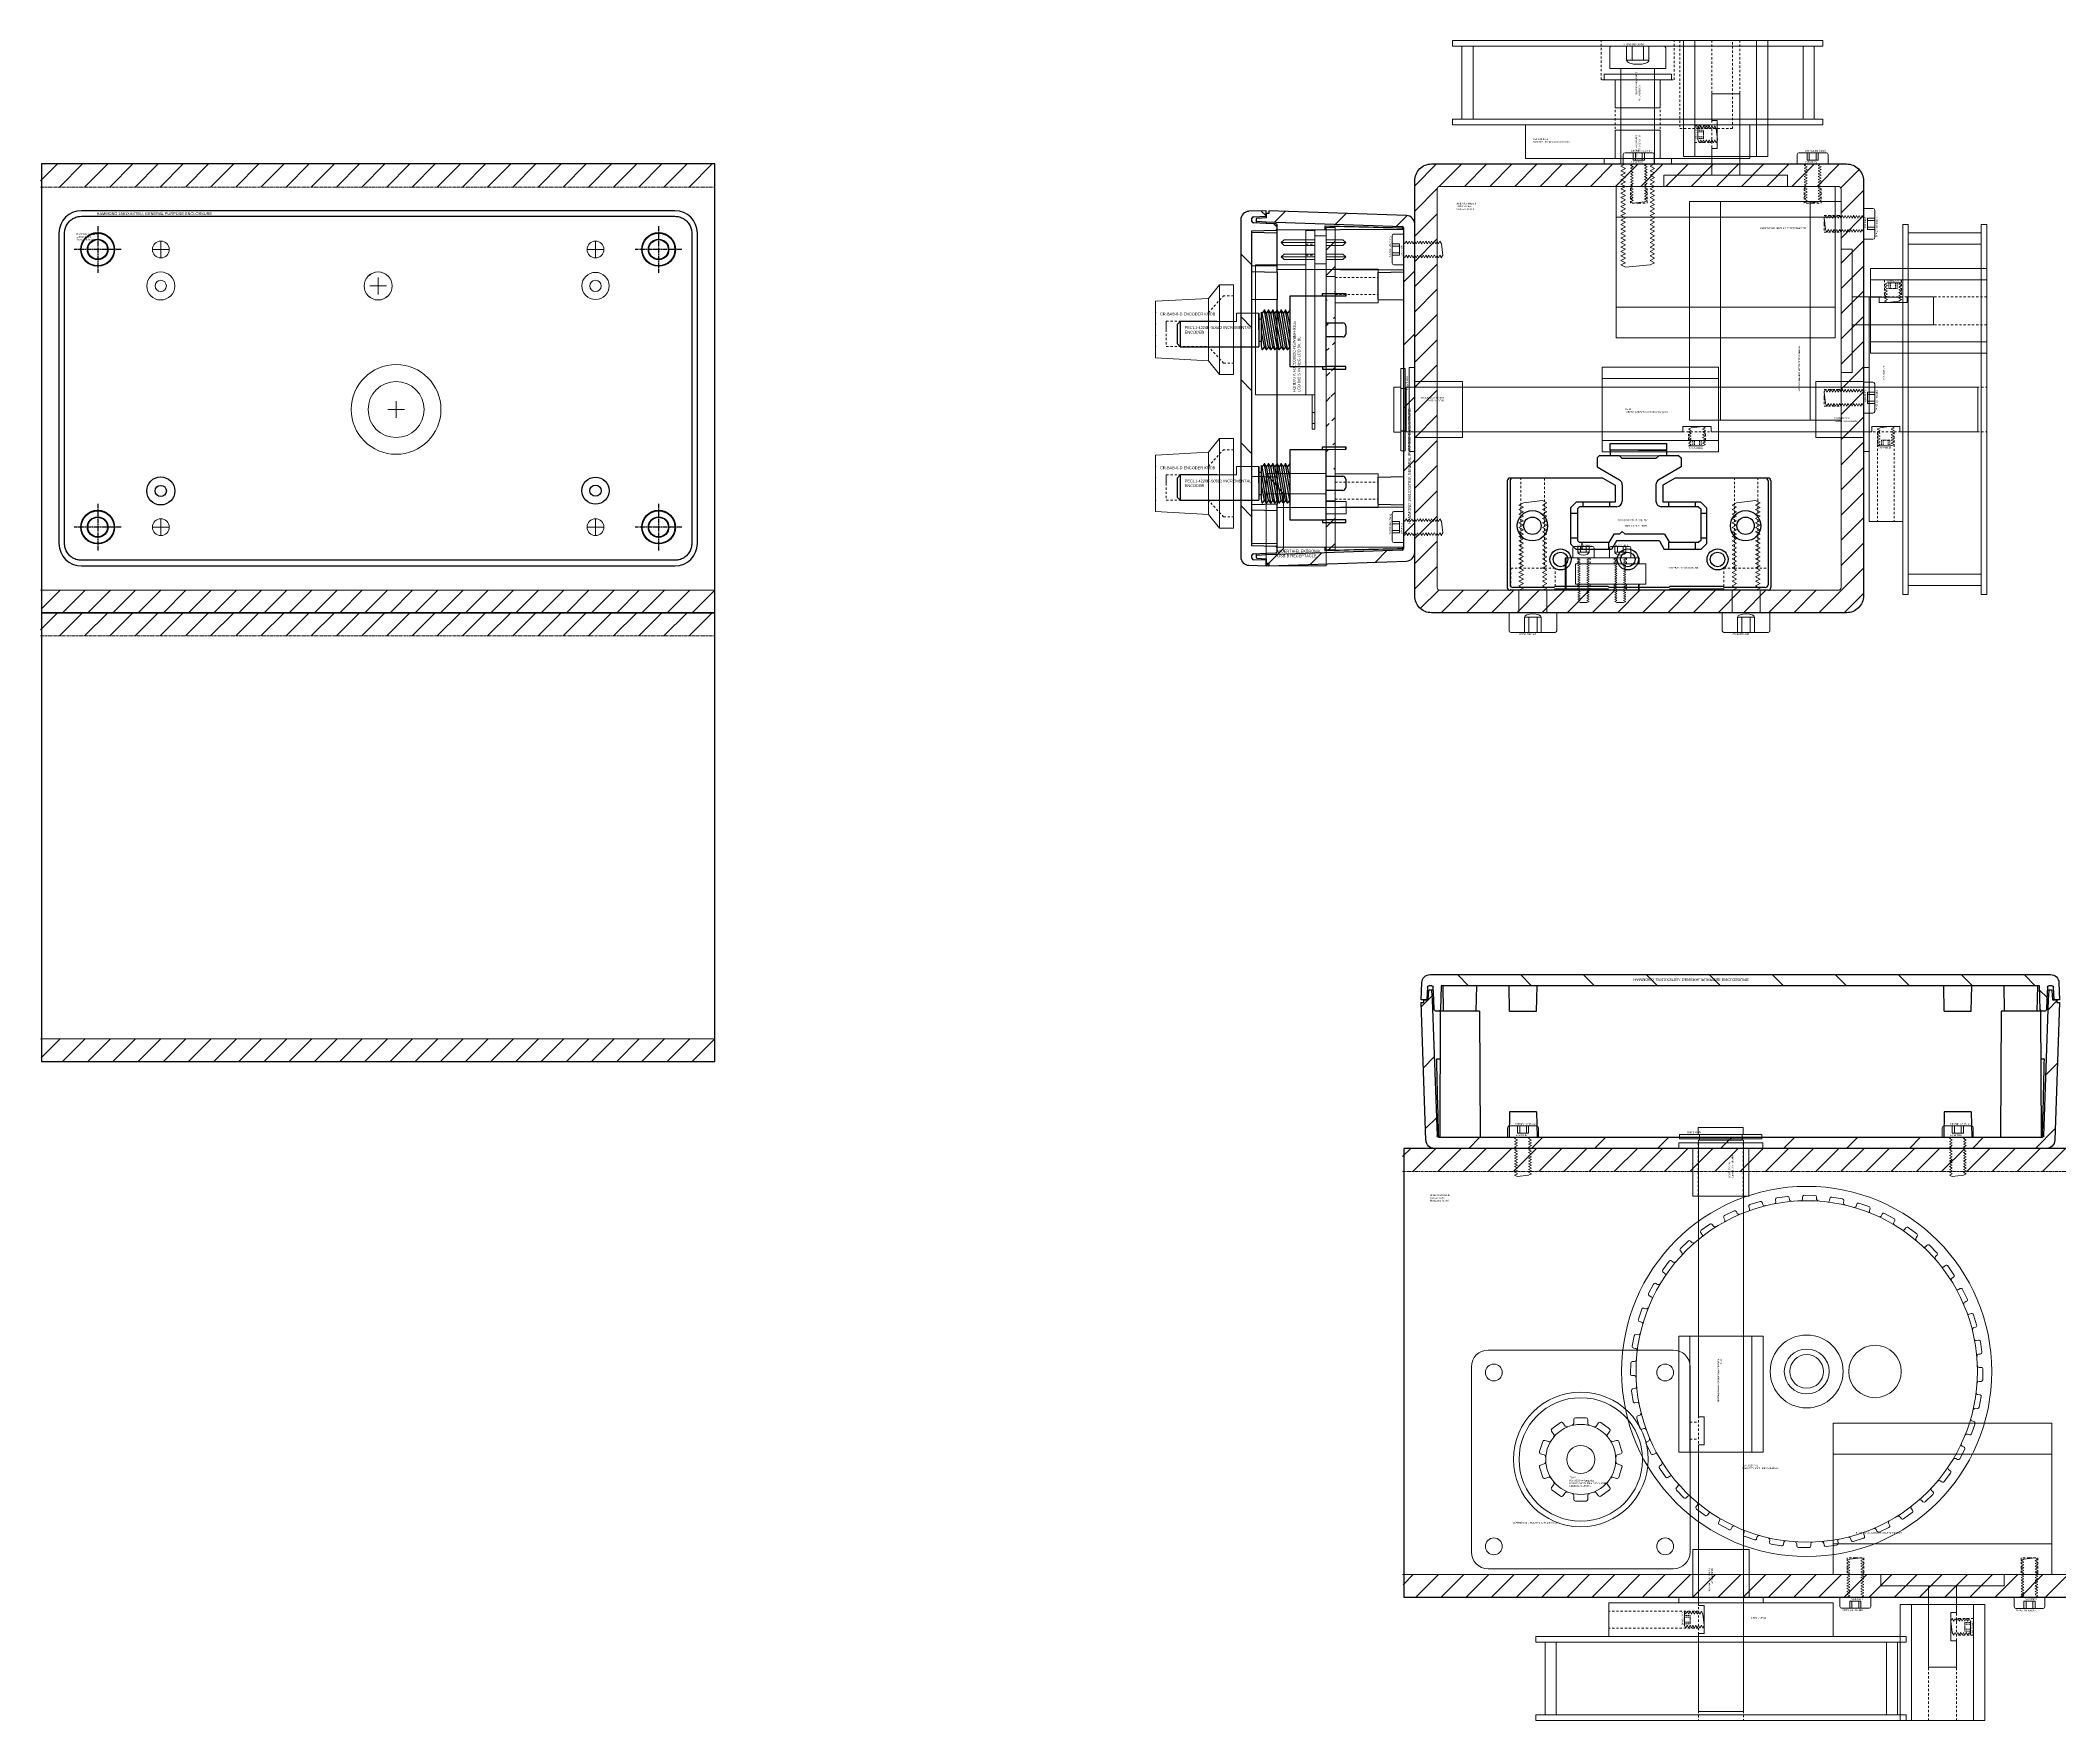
# Model space of a CAD drawing. Header units: millimetres. Extents: x -784753 to 2734, y -375 to 77802.
# Drawn here: x 682.4 to 1042.4, y 288.8 to 588.4 of the extents above; entities that cross this region are included whole.
import ezdxf

# ---------------------------------------------------------------- set-up
doc = ezdxf.new("R2010")
doc.units = ezdxf.units.MM
for name, pattern in [('CHAIN', [0.7087, 0.4724, -0.0591, 0.1181, -0.0591]), ('phl_center', [0.75, 0.4, -0.35]), ('phl_thick', [0])]:
    doc.linetypes.add(name, pattern=pattern)
for name, color, linetype in [('AKSELI', 241, 'Continuous'), ('Comments', 50, 'Continuous'), ('ENCODERIT', 40, 'Continuous'), ('HIHNA', 53, 'Continuous'), ('KELKKA', 6, 'Continuous'), ('KISKO', 253, 'Continuous'), ('LAAKERIT', 210, 'Continuous'), ('MOOTTORI_KAMERAN_KÄÄNTÄJÄ', 111, 'Continuous'), ('MOOTTORI_VO_LIIKE', 3, 'Continuous'), ('PCB-PARTS', 1, 'Continuous'), ('PULTIT_MUTTERIT_RUUVIT', 131, 'Continuous'), ('RAJAKYTKIN', 3, 'Continuous'), ('RATTAAT', 10, 'Continuous'), ('RATTAAT_2', 30, 'Continuous'), ('RUNKO', 140, 'Continuous')]:
    doc.layers.add(name, color=color, linetype=linetype)
doc.layers.add('ATTRIBUUTIT', color=61, linetype='Continuous', plot=False)
for name, color, linetype, true_color in [('ENCORE-NUPIT', 7, 'Continuous', 0xff29e8), ('LCD-NÄYTTÖ', 7, 'Continuous', 0x9893ff), ('OHJAINKOTELO', 7, 'Continuous', 0xdabefd), ('PCB', 7, 'Continuous', 0x00e600), ('RUNKO-REIKÄ', 7, 'Continuous', 0x39c9ff)]:
    doc.layers.add(name, color=color, linetype=linetype, true_color=true_color)
doc.styles.add('Note Text (ANSI)', font='ARIAL.TTF')

# ---------------------------------------------------------------- blocks, each defined once
blk = doc.blocks.new('MICROSWITCH-TOP')
at = {"lineweight": 0}
for p, q in [((1274.35, 144.35), (1274.35, 150.15)), ((1274.35, 150.15), (1287.55, 150.15)), ((1274.55, 144.35), (1274.55, 150.15)), ((1276.19, 147.25), (1276.19, 149.05)), ((1276.19, 149.05), (1288.75, 149.05)), ((1276.19, 145.45), (1276.19, 149.05)), ((1277.7, 150.15), (1276.6, 150.15)), ((1277.7, 150.15), (1278.8, 150.15)), ((1284.2, 150.15), (1283.1, 150.15)), ((1284.2, 150.15), (1285.3, 150.15)), ((1287.48, 149.05), (1287.49, 150.15)), ((1287.55, 149.05), (1287.55, 150.15)), ((1288.75, 149.05), (1288.75, 145.45)), ((1287.55, 144.35), (1274.35, 144.35)), ((1276.19, 147.25), (1276.19, 145.45)), ((1276.19, 145.45), (1288.75, 145.45)), ((1287.43, 144.35), (1287.44, 145.45)), ((1287.55, 144.35), (1287.55, 145.45))]:
    blk.add_line(p, q, dxfattribs=at)
at = {"linetype": 'phl_center', "lineweight": 0}
for p, q in [((1276.6, 150.17), (1276.6, 149.07)), ((1278.8, 150.17), (1278.8, 149.07)), ((1283.1, 150.17), (1283.1, 149.07)), ((1285.3, 150.17), (1285.3, 149.07)), ((1276.6, 145.47), (1276.6, 144.37)), ((1278.8, 145.47), (1278.8, 144.37)), ((1283.1, 145.47), (1283.1, 144.37)), ((1285.3, 145.47), (1285.3, 144.37))]:
    blk.add_line(p, q, dxfattribs=at)
blk = doc.blocks.new('KH39FM2-STEPMOTOR-TOP')
at = {"lineweight": 0}
for p, q in [((16.5, 19.5), (-16.5, 19.5)), ((0, 19.5), (-15.5, 19.5)), ((0, 19.5), (15.05, 19.5)), ((-19.5, 16.5), (-19.5, -16.5)), ((19.5, -16.5), (19.5, 16.5)), ((-16.5, -19.5), (16.5, -19.5)), ((15.05, -19.5), (-15.95, -19.5))]:
    blk.add_line(p, q, dxfattribs=at)
for centre, radius in [((-15.5, 15.5), 1.5), ((15.05, 15.5), 1.5), ((0, 0), 11), ((0, 0), 2.5), ((-15.5, -15.5), 1.5), ((15.05, -15.5), 1.5)]:
    blk.add_circle(centre, radius, dxfattribs=at)
for centre, start, end in [((-16.5, 16.5), 90, 180), ((16.5, 16.5), 0, 90), ((-16.5, -16.5), 180, 270), ((16.5, -16.5), 270, 0)]:
    blk.add_arc(centre, 3, start, end, dxfattribs=at)
at = {"layer": 'ATTRIBUUTIT', "lineweight": 0, "flags": 8}
for tag, p in [('_TYYPPI', (-12.26, -11.43)), ('_KUVAUS', (-12.26, -11.93)), ('_NOTES', (-12.26, -12.42)), ('_NOTES_RIVI2', (-12.26, -12.88)), ('_NOTES_RIVI3', (-12.26, -13.35))]:
    blk.add_attdef(tag, p, '', height=0.3, dxfattribs=at)
blk = doc.blocks.new('T5-10-HIHNAPYORA')
at = {"lineweight": 0}
for p, q in [((0.95, 7.42), (-0.95, 7.42)), ((-5.2, 5.03), (-4.79, 4.46)), ((-3.59, 6.56), (-5.13, 5.44)), ((-2.76, 5.93), (-3.17, 6.5)), ((-1.25, 7.12), (-1.25, 6.42)), ((1.25, 6.42), (1.25, 7.12)), ((3.17, 6.5), (2.76, 5.93)), ((5.13, 5.44), (3.59, 6.56)), ((4.79, 4.46), (5.2, 5.03)), ((-6.76, 3.2), (-7.35, 1.39)), ((-7.16, 1.01), (-6.5, 0.8)), ((-5.72, 3.17), (-6.39, 3.39)), ((6.39, 3.39), (5.72, 3.17)), ((6.5, 0.8), (7.16, 1.01)), ((7.35, 1.39), (6.76, 3.2)), ((-7.35, -1.39), (-6.76, -3.2)), ((-6.5, -0.8), (-7.16, -1.01)), ((-6.39, -3.39), (-5.72, -3.17)), ((5.72, -3.17), (6.39, -3.39)), ((7.16, -1.01), (6.5, -0.8)), ((6.76, -3.2), (7.35, -1.39)), ((-4.79, -4.46), (-5.2, -5.03)), ((-5.13, -5.44), (-3.59, -6.56)), ((-3.17, -6.5), (-2.76, -5.93)), ((-1.25, -6.42), (-1.25, -7.12)), ((1.25, -7.12), (1.25, -6.42)), ((2.76, -5.93), (3.17, -6.5)), ((3.59, -6.56), (5.13, -5.44)), ((5.2, -5.03), (4.79, -4.46)), ((-0.95, -7.42), (0.95, -7.42))]:
    blk.add_line(p, q, dxfattribs=at)
for radius in [6.25, 2.5]:
    blk.add_circle((0, 0), radius, dxfattribs=at)
for centre, start, end in [((-0.95, 7.12), 90, 180), ((0.95, 7.12), 0, 90), ((-4.95, 5.2), 126, 216), ((-5.03, 4.29), 306, 36), ((-3.42, 6.32), 36, 126), ((-2.52, 6.11), 216, 306), ((-1.55, 6.42), 270, 0), ((1.55, 6.42), 180, 270), ((2.52, 6.11), 234, 324), ((3.42, 6.32), 54, 144), ((5.03, 4.29), 144, 234), ((4.95, 5.2), 324, 54), ((-7.07, 1.3), 162, 252), ((-6.48, 3.1), 72, 162), ((-6.59, 0.51), 342, 72), ((-5.63, 3.46), 252, 342), ((5.63, 3.46), 198, 288), ((6.59, 0.51), 108, 198), ((6.48, 3.1), 18, 108), ((7.07, 1.3), 288, 18), ((-7.07, -1.3), 108, 198), ((-6.48, -3.1), 198, 288), ((-6.59, -0.51), 288, 18), ((-5.63, -3.46), 18, 108), ((5.63, -3.46), 72, 162), ((6.59, -0.51), 162, 252), ((6.48, -3.1), 252, 342), ((7.07, -1.3), 342, 72), ((-4.95, -5.2), 144, 234), ((-5.03, -4.29), 324, 54), ((-3.42, -6.32), 234, 324), ((-2.52, -6.11), 54, 144), ((-1.55, -6.42), 0, 90), ((-0.95, -7.12), 180, 270), ((0.95, -7.12), 270, 0), ((1.55, -6.42), 90, 180), ((2.52, -6.11), 36, 126), ((3.42, -6.32), 216, 306), ((5.03, -4.29), 126, 216), ((4.95, -5.2), 306, 36)]:
    blk.add_arc(centre, 0.3, start, end, dxfattribs=at)
at = {"layer": 'ATTRIBUUTIT', "lineweight": 0, "flags": 8}
for tag, p in [('_TYYPPI', (-1.99, -3.4)), ('_KUVAUS', (-1.99, -3.9)), ('_NOTES', (-1.99, -4.39)), ('_NOTES_RIVI2', (-1.99, -4.85)), ('_NOTES_RIVI3', (-1.99, -5.32))]:
    blk.add_attdef(tag, p, '', height=0.3, dxfattribs=at)
blk = doc.blocks.new('T5-40-CAMERA-PLATFORM-TSIDE')
at = {"lineweight": 0}
for p, q in [((-10.31, 29.36), (-10.19, 28.99)), ((-8.3, 30.3), (-10.11, 29.74)), ((-7.81, 29.76), (-7.92, 30.11)), ((-5.59, 30.61), (-5.53, 30.22)), ((-3.45, 31.22), (-5.33, 30.96)), ((-3.06, 30.61), (-3.11, 30.97)), ((-0.73, 31.11), (-0.73, 30.72)), ((1.47, 31.38), (-0.43, 31.41)), ((1.77, 30.72), (1.77, 31.08)), ((4.14, 30.84), (4.08, 30.45)), ((6.36, 30.76), (4.49, 31.09)), ((6.55, 30.06), (6.61, 30.42)), ((8.92, 29.81), (8.8, 29.44)), ((11.1, 29.39), (9.3, 30.01)), ((11.17, 28.67), (11.29, 29.01)), ((-17.25, 26.25), (-18.81, 25.16)), ((-16.62, 25.89), (-16.84, 26.18)), ((-14.78, 27.39), (-14.6, 27.04)), ((-12.93, 28.63), (-14.64, 27.79)), ((-12.37, 28.17), (-12.53, 28.5)), ((13.47, 28.05), (13.29, 27.7)), ((15.56, 27.29), (13.88, 28.18)), ((15.52, 26.57), (15.69, 26.89)), ((17.7, 25.6), (17.46, 25.28)), ((19.64, 24.52), (18.12, 25.66)), ((-21.15, 23.23), (-22.51, 21.91)), ((-20.47, 22.97), (-20.73, 23.23)), ((-18.88, 24.74), (-18.65, 24.42)), ((19.49, 23.81), (19.7, 24.1)), ((21.48, 22.52), (21.2, 22.24)), ((23.23, 21.15), (21.91, 22.51)), ((-24.52, 19.64), (-25.66, 18.12)), ((-23.81, 19.49), (-24.1, 19.7)), ((-22.52, 21.48), (-22.24, 21.2)), ((22.97, 20.47), (23.23, 20.73)), ((24.74, 18.88), (24.42, 18.65)), ((26.25, 17.25), (25.16, 18.81)), ((-27.29, 15.56), (-28.18, 13.88)), ((-26.57, 15.52), (-26.89, 15.69)), ((-25.6, 17.7), (-25.28, 17.46)), ((25.89, 16.62), (26.18, 16.84)), ((27.39, 14.78), (27.04, 14.6)), ((28.63, 12.93), (27.79, 14.64)), ((-29.39, 11.1), (-30.01, 9.3)), ((-28.67, 11.17), (-29.01, 11.29)), ((-28.05, 13.47), (-27.7, 13.29)), ((28.17, 12.37), (28.5, 12.53)), ((-29.81, 8.92), (-29.44, 8.8)), ((29.36, 10.31), (28.99, 10.19)), ((30.3, 8.3), (29.74, 10.11)), ((29.76, 7.81), (30.11, 7.92)), ((-30.76, 6.36), (-31.09, 4.49)), ((-30.84, 4.14), (-30.45, 4.08)), ((-30.06, 6.55), (-30.42, 6.61)), ((30.61, 5.59), (30.22, 5.53)), ((31.22, 3.45), (30.96, 5.33)), ((-31.38, 1.47), (-31.41, -0.43)), ((-30.72, 1.77), (-31.08, 1.77)), ((30.61, 3.06), (30.97, 3.11)), ((31.11, 0.73), (30.72, 0.73)), ((31.38, -1.47), (31.41, 0.43)), ((-31.22, -3.45), (-30.96, -5.33)), ((-31.11, -0.73), (-30.72, -0.73)), ((-30.61, -3.06), (-30.97, -3.11)), ((30.72, -1.77), (31.08, -1.77)), ((-30.61, -5.59), (-30.22, -5.53)), ((30.06, -6.55), (30.42, -6.61)), ((30.84, -4.14), (30.45, -4.08)), ((30.76, -6.36), (31.09, -4.49)), ((-30.3, -8.3), (-29.74, -10.11)), ((-29.76, -7.81), (-30.11, -7.92)), ((-29.36, -10.31), (-28.99, -10.19)), ((29.39, -11.1), (30.01, -9.3)), ((29.81, -8.92), (29.44, -8.8)), ((-28.63, -12.93), (-27.79, -14.64)), ((-28.17, -12.37), (-28.5, -12.53)), ((27.29, -15.56), (28.18, -13.88)), ((28.05, -13.47), (27.7, -13.29)), ((28.67, -11.17), (29.01, -11.29)), ((-27.39, -14.78), (-27.04, -14.6)), ((-26.25, -17.25), (-25.16, -18.81)), ((-25.89, -16.62), (-26.18, -16.84)), ((25.6, -17.7), (25.28, -17.46)), ((26.57, -15.52), (26.89, -15.69)), ((-24.74, -18.88), (-24.42, -18.65)), ((-22.97, -20.47), (-23.23, -20.73)), ((-23.23, -21.15), (-21.91, -22.51)), ((22.52, -21.48), (22.24, -21.2)), ((23.81, -19.49), (24.1, -19.7)), ((24.52, -19.64), (25.66, -18.12)), ((-21.48, -22.52), (-21.2, -22.24)), ((-19.49, -23.81), (-19.7, -24.1)), ((-19.64, -24.52), (-18.12, -25.66)), ((17.25, -26.25), (18.81, -25.16)), ((18.88, -24.74), (18.65, -24.42)), ((20.47, -22.97), (20.73, -23.23)), ((21.15, -23.23), (22.51, -21.91)), ((-17.7, -25.6), (-17.46, -25.28)), ((-15.52, -26.57), (-15.69, -26.89)), ((-15.56, -27.29), (-13.88, -28.18)), ((-13.47, -28.05), (-13.29, -27.7)), ((-11.17, -28.67), (-11.29, -29.01)), ((12.37, -28.17), (12.53, -28.5)), ((12.93, -28.63), (14.64, -27.79)), ((14.78, -27.39), (14.6, -27.04)), ((16.62, -25.89), (16.84, -26.18)), ((-11.1, -29.39), (-9.3, -30.01)), ((-8.92, -29.81), (-8.8, -29.44)), ((-6.55, -30.06), (-6.61, -30.42)), ((-6.36, -30.76), (-4.49, -31.09)), ((-4.14, -30.84), (-4.08, -30.45)), ((-1.77, -30.72), (-1.77, -31.08)), ((-1.47, -31.38), (0.43, -31.41)), ((0.73, -31.11), (0.73, -30.72)), ((3.06, -30.61), (3.11, -30.97)), ((3.45, -31.22), (5.33, -30.96)), ((5.59, -30.61), (5.53, -30.22)), ((7.81, -29.76), (7.92, -30.11)), ((8.3, -30.3), (10.11, -29.74)), ((10.31, -29.36), (10.19, -28.99))]:
    blk.add_line(p, q, dxfattribs=at)
for centre, radius in [((0, 0), 33), ((0, 0), 30.43), ((0, 0), 6.5), ((0, 0), 4), ((12.18, 0), 4.68)]:
    blk.add_circle(centre, radius, dxfattribs=at)
for centre, start, end in [((-10.47, 28.89), 288, 18), ((-10.02, 29.46), 107.0533, 198), ((-8.21, 30.01), 18, 107.0533), ((-7.52, 29.85), 198, 288), ((-5.82, 30.18), 279, 9), ((-5.29, 30.66), 98.0533, 189), ((-3.41, 30.93), 9, 98.0533), ((-2.76, 30.66), 189, 279), ((-1.03, 30.72), 270, 0), ((-0.43, 31.11), 89.0533, 180), ((1.47, 31.08), 0, 89.0533), ((2.07, 30.72), 180, 270), ((3.79, 30.5), 261, 351), ((4.44, 30.8), 80.0533, 171), ((6.31, 30.47), 351, 80.0533), ((6.85, 30.01), 171, 261), ((8.51, 29.53), 252, 342), ((9.2, 29.72), 71.0533, 162), ((11, 29.11), 342, 71.0533), ((-17.08, 26.01), 36, 125.0533), ((-16.38, 26.07), 216, 306), ((-14.51, 27.52), 116.0533, 207), ((-14.86, 26.9), 297, 27), ((-12.8, 28.36), 27, 116.0533), ((-12.1, 28.31), 207, 297), ((11.46, 28.57), 162, 252), ((13.03, 27.84), 243, 333), ((13.74, 27.92), 62.0533, 153), ((15.79, 26.43), 153, 243), ((15.42, 27.03), 333, 62.0533), ((17.22, 25.46), 234, 324), ((17.94, 25.42), 53.0533, 144), ((-22.3, 21.69), 134.0533, 225), ((-20.94, 23.02), 45, 134.0533), ((-20.26, 23.18), 225, 315), ((-18.64, 24.92), 125.0533, 216), ((-18.89, 24.24), 306, 36), ((19.73, 23.63), 144, 234), ((19.46, 24.28), 324, 53.0533), ((20.99, 22.45), 225, 315), ((21.69, 22.3), 44.0533, 135), ((-25.42, 17.94), 143.0533, 234), ((-24.28, 19.46), 54, 143.0533), ((-23.63, 19.73), 234, 324), ((-22.45, 20.99), 315, 45), ((23.18, 20.26), 135, 225), ((23.02, 20.94), 315, 44.0533), ((24.24, 18.89), 216, 306), ((24.92, 18.64), 35.0533, 126), ((-27.03, 15.42), 63, 152.0533), ((-26.43, 15.79), 243, 333), ((-25.46, 17.22), 324, 54), ((26.07, 16.38), 126, 216), ((26.01, 17.08), 306, 35.0533), ((26.9, 14.86), 207, 297), ((27.52, 14.51), 26.0533, 117), ((-29.11, 11), 72, 161.0533), ((-28.57, 11.46), 252, 342), ((-27.92, 13.74), 152.0533, 243), ((-27.84, 13.03), 333, 63), ((28.31, 12.1), 117, 207), ((28.36, 12.8), 297, 26.0533), ((-29.72, 9.2), 161.0533, 252), ((-29.53, 8.51), 342, 72), ((28.89, 10.47), 198, 288), ((29.46, 10.02), 17.0533, 108), ((29.85, 7.52), 108, 198), ((30.01, 8.21), 288, 17.0533), ((-30.8, 4.44), 170.0533, 261), ((-30.47, 6.31), 81, 170.0533), ((-30.5, 3.79), 351, 81), ((-30.01, 6.85), 261, 351), ((30.18, 5.82), 189, 279), ((30.66, 5.29), 8.0533, 99), ((-31.08, 1.47), 90, 179.0533), ((-30.72, 2.07), 270, 0), ((30.66, 2.76), 99, 189), ((30.72, 1.03), 180, 270), ((30.93, 3.41), 279, 8.0533), ((31.11, 0.43), 359.0533, 90), ((-31.11, -0.43), 179.0533, 270), ((-30.93, -3.41), 99, 188.0533), ((-30.72, -1.03), 0, 90), ((-30.66, -2.76), 279, 9), ((30.72, -2.07), 90, 180), ((31.08, -1.47), 270, 359.0533), ((-30.66, -5.29), 188.0533, 279), ((-30.18, -5.82), 9, 99), ((30.01, -6.85), 81, 171), ((30.5, -3.79), 171, 261), ((30.47, -6.31), 261, 350.0533), ((30.8, -4.44), 350.0533, 81), ((-30.01, -8.21), 108, 197.0533), ((-29.85, -7.52), 288, 18), ((-29.46, -10.02), 197.0533, 288), ((-28.89, -10.47), 18, 108), ((29.53, -8.51), 162, 252), ((29.72, -9.2), 341.0533, 72), ((-28.36, -12.8), 117, 206.0533), ((-28.31, -12.1), 297, 27), ((27.84, -13.03), 153, 243), ((27.92, -13.74), 332.0533, 63), ((28.57, -11.46), 72, 162), ((29.11, -11), 252, 341.0533), ((-27.52, -14.51), 206.0533, 297), ((-26.9, -14.86), 27, 117), ((-26.01, -17.08), 126, 215.0533), ((-26.07, -16.38), 306, 36), ((25.46, -17.22), 144, 234), ((25.42, -17.94), 323.0533, 54), ((26.43, -15.79), 63, 153), ((27.03, -15.42), 243, 332.0533), ((-24.92, -18.64), 215.0533, 306), ((-24.24, -18.89), 36, 126), ((-23.02, -20.94), 135, 224.0533), ((-23.18, -20.26), 315, 45), ((22.45, -20.99), 135, 225), ((22.3, -21.69), 314.0533, 45), ((23.63, -19.73), 54, 144), ((24.28, -19.46), 234, 323.0533), ((-21.69, -22.3), 224.0533, 315), ((-20.99, -22.45), 45, 135), ((-19.46, -24.28), 144, 233.0533), ((-19.73, -23.63), 324, 54), ((-17.22, -25.46), 54, 144), ((18.89, -24.24), 126, 216), ((18.64, -24.92), 305.0533, 36), ((20.26, -23.18), 45, 135), ((20.94, -23.02), 225, 314.0533), ((-17.94, -25.42), 233.0533, 324), ((-15.42, -27.03), 153, 242.0533), ((-15.79, -26.43), 333, 63), ((-13.74, -27.92), 242.0533, 333), ((-13.03, -27.84), 63, 153), ((-11.46, -28.57), 342, 72), ((10.47, -28.89), 108, 198), ((12.1, -28.31), 27, 117), ((12.8, -28.36), 207, 296.0533), ((14.86, -26.9), 117, 207), ((14.51, -27.52), 296.0533, 27), ((16.38, -26.07), 36, 126), ((17.08, -26.01), 216, 305.0533), ((-11, -29.11), 162, 251.0533), ((-9.2, -29.72), 251.0533, 342), ((-8.51, -29.53), 72, 162), ((-6.85, -30.01), 351, 81), ((-6.31, -30.47), 171, 260.0533), ((-4.44, -30.8), 260.0533, 351), ((-3.79, -30.5), 81, 171), ((-2.07, -30.72), 0, 90), ((-1.47, -31.08), 180, 269.0533), ((0.43, -31.11), 269.0533, 0), ((1.03, -30.72), 90, 180), ((2.76, -30.66), 9, 99), ((3.41, -30.93), 189, 278.0533), ((5.29, -30.66), 278.0533, 9), ((5.82, -30.18), 99, 189), ((7.52, -29.85), 18, 108), ((8.21, -30.01), 198, 287.0533), ((10.02, -29.46), 287.0533, 18)]:
    blk.add_arc(centre, 0.3, start, end, dxfattribs=at)
at = {"layer": 'ATTRIBUUTIT', "lineweight": 0, "flags": 8}
for tag, p in [('_TYYPPI', (-11.42, -16.89)), ('_KUVAUS', (-11.42, -17.39)), ('_NOTES', (-11.42, -17.88)), ('_NOTES_RIVI2', (-11.42, -18.34)), ('_NOTES_RIVI3', (-11.42, -18.81))]:
    blk.add_attdef(tag, p, '', height=0.3, dxfattribs=at)
blk = doc.blocks.new('ASSEMBLY-CAMERA-PLATFORM-TSIDE')
at = {"layer": 'MOOTTORI_VO_LIIKE', "lineweight": 0}
blk.add_blockref('KH39FM2-STEPMOTOR-TOP', (-40.28, -15.68), dxfattribs=at).add_auto_attribs({'_TYYPPI': 'KH39FM2-551 BIPOLAR STEPPERMOTOR'})
at = {"layer": 'RATTAAT', "lineweight": 0}
blk.add_blockref('T5-40-CAMERA-PLATFORM-TSIDE', (0, 0), dxfattribs=at).add_auto_attribs({'_TYYPPI': 'T5-40-21MM-2', '_KUVAUS': 'Koneistettu ratas kamera-alustaksi.'})
at = {"layer": 'RATTAAT_2', "lineweight": 0}
blk.add_blockref('T5-10-HIHNAPYORA', (-40.28, -15.68), dxfattribs=at).add_auto_attribs({'_TYYPPI': 'T5-10', '_KUVAUS': 'Pätkä 160mm tangosta.', '_NOTES': 'Keskelle porattu 5mm reikä akselille.', '_NOTES_RIVI2': 'Lukitusruuvi akselille.'})
blk = doc.blocks.new('DRYLIN-TWA-15-FSIDE')
at = {"layer": 'KELKKA', "linetype": 'phl_thick'}
for p, q in [((-4.5, -8), (-4.5, 11)), ((-4, 11.5), (3.8, 11.5)), ((-3.5, 11), (3.8, 11)), ((4, 11.3), (3.8, 11.5)), ((4, 10.8), (3.8, 11)), ((4, 11.3), (13.5, 11.3)), ((4, 10.8), (13.5, 10.8)), ((13.5, 11.3), (13.7, 11.5)), ((13.5, 10.8), (13.7, 11)), ((13.7, 11.5), (24.3, 11.5)), ((13.7, 11), (24.3, 11)), ((24.5, 11.3), (24.3, 11.5)), ((24.5, 10.8), (24.3, 11)), ((24.5, 11.3), (34, 11.3)), ((24.5, 10.8), (34, 10.8)), ((34, 11.3), (34.2, 11.5)), ((34, 10.8), (34.2, 11)), ((34.2, 11.5), (42, 11.5)), ((34.2, 11), (41.5, 11)), ((42.5, -8), (42.5, 11)), ((-4, -8), (-4, 10.5)), ((42, -8), (42, 10.5)), ((7, 3.2), (8, 4.2)), ((8, 4.2), (14.5, 4.2)), ((9, 3), (9, 4.2)), ((13.75, 3), (13.75, 4.2)), ((15.37, 2.7), (14.5, 4.2)), ((23.03, 2.7), (23.9, 4.2)), ((23.9, 4.2), (30.2, 4.2)), ((24.45, 3), (24.45, 4.2)), ((29.2, 3), (29.2, 4.2)), ((31.2, 3.2), (30.2, 4.2)), ((7, -3.2), (7, 3.2)), ((7, 2.2), (8, 2.2)), ((8, -2.2), (8, 2.2)), ((9, 3), (13.75, 3)), ((15.37, 2.7), (23.03, 2.7)), ((24.45, 3), (29.2, 3)), ((30, 2.2), (31.2, 2.2)), ((30, -2.2), (30, 2.2)), ((31.2, -3.2), (31.2, 3.2)), ((7, -2.2), (8, -2.2)), ((8, -4.2), (7, -3.2)), ((9, -3.4), (13.75, -3.4)), ((9, -4.2), (9, -3.4)), ((13.75, -4.2), (13.75, -3.4)), ((24.25, -3.4), (29, -3.4)), ((24.25, -4.2), (24.25, -3.4)), ((29, -4.2), (29, -3.4)), ((30, -2.2), (31.2, -2.2)), ((30.2, -4.2), (31.2, -3.2)), ((8, -4.2), (14.75, -4.2)), ((14.75, -7.23), (14.75, -4.2)), ((23.25, -4.2), (30.2, -4.2)), ((23.25, -7.23), (23.25, -4.2)), ((-4, -8.5), (12.55, -8.5)), ((12.55, -8.5), (14.75, -7.23)), ((25.45, -8.5), (23.25, -7.23)), ((25.45, -8.5), (41.5, -8.5)), ((41.5, -8.5), (42, -8.5))]:
    blk.add_line(p, q, dxfattribs=at)
at = {"layer": 'KELKKA', "linetype": 'phl_center', "lineweight": 0}
for p, q in [((3.89, 11.55), (3.89, 7.55)), ((33.95, 11.55), (33.95, 7.55)), ((41.85, 7.55), (41.85, 11.55)), ((1.99, 7.55), (-4.11, 7.55)), ((-2.15, 7.55), (-2.15, -8.45)), ((3.89, 7.55), (1.99, 7.55)), ((1.99, 7.55), (1.99, -8.45)), ((33.95, 7.55), (41.8, 7.55)), ((35.85, -8.45), (35.85, 7.55)), ((40.05, 7.55), (40.05, -8.45))]:
    blk.add_line(p, q, dxfattribs=at)
at = {"layer": 'KELKKA', "lineweight": 0}
for p, q in [((-4, 7.5), (-4, 10.5)), ((2.1, -8.5), (-2.1, -8.5))]:
    blk.add_line(p, q, dxfattribs=at)
at = {"layer": 'KELKKA', "linetype": 'phl_thick'}
for centre, radius in [((5, 6), 1.88), ((5, 6), 1.3), ((21, 6), 1.88), ((21, 6), 1.3), ((33, 6), 1.88), ((33, 6), 1.3), ((0, 0), 2.7), ((0, 0), 1.55), ((38, 0), 2.7), ((38, 0), 1.55)]:
    blk.add_circle(centre, radius, dxfattribs=at)
for centre, start, end in [((-4, 11), 90, 180), ((-3.5, 10.5), 90, 180), ((41.5, 10.5), 0, 90), ((42, 11), 0, 90), ((-4, -8), 180, 270), ((-3.5, -8), 180, 270), ((41.5, -8), 270, 0), ((42, -8), 270, 0)]:
    blk.add_arc(centre, 0.5, start, end, dxfattribs=at)
at = {"layer": 'ATTRIBUUTIT', "lineweight": 0, "flags": 8}
for tag, p in [('_TYYPPI', (8.47, 7.35)), ('_KUVAUS', (8.47, 6.85)), ('_NOTES', (8.47, 6.37)), ('_NOTES_RIVI2', (8.47, 5.9)), ('_NOTES_RIVI3', (8.47, 5.43))]:
    blk.add_attdef(tag, p, '', height=0.3, dxfattribs=at)
blk = doc.blocks.new('KISKO-TS-15-1-FSIDE')
at = {"linetype": 'phl_thick'}
for p, q in [((-11, 14.6), (-10.6, 15)), ((-11, 9), (-11, 14.6)), ((-10.6, 15), (-5.4, 15)), ((-4.53, 13.5), (-5.4, 15)), ((4.53, 13.5), (5.4, 15)), ((5.4, 15), (10.6, 15)), ((11, 14.6), (10.6, 15)), ((11, 9), (11, 14.6)), ((-4.53, 13.5), (2.5, 13.5)), ((3, 13), (2.5, 13.5)), ((3, 13), (3.5, 13.5)), ((3.5, 13.5), (4.53, 13.5)), ((-10.6, 8.6), (-11, 9)), ((-10.6, 8.6), (-4, 8.6)), ((-3, 4.68), (-3, 7.6)), ((3, 4.68), (3, 7.6)), ((4, 8.6), (10.6, 8.6)), ((10.6, 8.6), (11, 9)), ((-7.5, 1.5), (-3.5, 3.81)), ((7.5, 1.5), (3.5, 3.81)), ((-7.5, -0.1), (-7.5, 1.5)), ((-3.5, -0.5), (-3, 0)), ((-3, 0), (3, 0)), ((3.5, -0.5), (3, 0)), ((7.5, -0.1), (7.5, 1.5)), ((-7.1, -0.5), (-7.5, -0.1)), ((-7.1, -0.5), (-3.5, -0.5)), ((3.5, -0.5), (7.1, -0.5)), ((7.1, -0.5), (7.5, -0.1))]:
    blk.add_line(p, q, dxfattribs=at)
for centre, start, end in [((-4, 7.6), 0, 90), ((4, 7.6), 90, 180), ((-4, 4.68), 300, 0), ((4, 4.68), 180, 240)]:
    blk.add_arc(centre, 1, start, end, dxfattribs=at)
at = {"layer": 'ATTRIBUUTIT', "lineweight": 0, "flags": 8}
for tag, p in [('_TYYPPI', (-1.47, 11.86)), ('_KUVAUS', (-1.47, 11.36)), ('_NOTES', (-1.47, 10.87)), ('_NOTES_RIVI2', (-1.47, 10.41)), ('_NOTES_RIVI3', (-1.47, 9.93))]:
    blk.add_attdef(tag, p, '', height=0.3, dxfattribs=at)
blk = doc.blocks.new('ASSEMBLY-KISKO-FSIDE')
at = {"layer": 'HIHNA'}
for p, q in [((-5.22, 16.2), (4.78, 16.2)), ((-5.22, 15), (-5.22, 16.2)), ((4.78, 15), (-5.22, 15)), ((-5.22, 15), (-5.22, 14)), ((-0.22, 15), (4.78, 15)), ((4.78, 16.2), (4.78, 15)), ((4.78, 15), (4.78, 14))]:
    blk.add_line(p, q, dxfattribs=at)
at = {"layer": 'HIHNA', "lineweight": 0}
blk.add_line((-3.58, 14), (3.42, 14), dxfattribs=at)
at = {"layer": 'Comments', "lineweight": 0, "rotation": 180}
blk.add_blockref('DRYLIN-TWA-15-FSIDE', (18.91, 1.5), dxfattribs=at).add_auto_attribs({'_TYYPPI': 'DRYLIN TWA-15-1 KELKKA'})
at = {"layer": 'KISKO', "lineweight": 0, "rotation": 180}
blk.add_blockref('KISKO-TS-15-1-FSIDE', (-0.08, 13.5), dxfattribs=at).add_auto_attribs({'_TYYPPI': 'IGUS TS-15-1 T-RAIL', '_NOTES': 'Alumiini, harmaa anodisointi.'})
blk = doc.blocks.new('HAMMOND-1591XXBTBU-LEFT')
h = blk.add_hatch()
h.set_pattern_fill('ANSI31', color=256, scale=63.5, style=0)
h.set_pattern_definition([(45, (-524.946, -268.1784), (-5.61266, 5.61266), [])])
edge = h.paths.add_edge_path()
edge.add_ellipse((1.5, -0.05), major_axis=(0, 1.5), ratio=1, start_angle=0, end_angle=88)
edge.add_line((0, 0), (-0.11, -3.05))
edge.add_line((-0.11, -3.05), (0.38, -3.05))
edge.add_line((0.38, -3.05), (0.89, -3.05))
edge.add_line((0.89, -3.05), (0.99, -0.79))
edge.add_ellipse((1.24, -0.8), major_axis=(-0.25, 0.011), ratio=1, start_angle=272.5, end_angle=360, ccw=False)
edge.add_line((1.24, -0.55), (1.79, -0.55))
edge.add_ellipse((1.79, -0.8), major_axis=(0, 0.25), ratio=1, start_angle=272.5, end_angle=360, ccw=False)
edge.add_line((2.04, -0.79), (2.14, -3.05))
edge.add_line((2.14, -3.05), (2.2, -4.81))
edge.add_ellipse((2.45, -4.8), major_axis=(-0.25, -0.009), ratio=1, start_angle=0, end_angle=88)
edge.add_line((2.45, -5.05), (3.08, -5.05))
edge.add_ellipse((3.08, -4.8), major_axis=(0, -0.25), ratio=1, start_angle=0, end_angle=88)
edge.add_line((3.33, -4.81), (3.48, -0.55))
edge.add_line((3.48, -0.55), (110.12, -0.55))
edge.add_line((110.12, -0.55), (110.27, -4.81))
edge.add_ellipse((110.52, -4.8), major_axis=(-0.25, -0.009), ratio=1, start_angle=0, end_angle=88)
edge.add_line((110.52, -5.05), (111.15, -5.05))
edge.add_ellipse((111.15, -4.8), major_axis=(0, -0.25), ratio=1, start_angle=0, end_angle=88)
edge.add_line((111.4, -4.81), (111.46, -3.05))
edge.add_line((111.46, -3.05), (111.56, -0.79))
edge.add_ellipse((111.81, -0.8), major_axis=(-0.25, 0.011), ratio=1, start_angle=272.5, end_angle=360, ccw=False)
edge.add_line((111.81, -0.55), (112.36, -0.55))
edge.add_ellipse((112.36, -0.8), major_axis=(0, 0.25), ratio=1, start_angle=272.5, end_angle=360, ccw=False)
edge.add_line((112.61, -0.79), (112.71, -3.05))
edge.add_line((112.71, -3.05), (113.23, -3.05))
edge.add_line((113.23, -3.05), (113.71, -3.05))
edge.add_line((113.71, -3.05), (113.6, 0))
edge.add_ellipse((112.1, -0.05), major_axis=(0.05, -1.5), ratio=1, start_angle=90, end_angle=178)
edge.add_line((112.1, 1.45), (1.5, 1.45))
h = blk.add_hatch()
h.set_pattern_fill('ANSI31', color=256, scale=63.5, angle=-90, style=0)
h.set_pattern_definition([(-45, (-524.946, -268.1784), (5.61266, 5.61266), [])])
edge = h.paths.add_edge_path()
edge.add_line((113.23, -3.55), (113.23, -3.05))
edge.add_line((113.23, -3.05), (112.71, -3.05))
edge.add_line((112.71, -3.05), (112.48, -3.05))
edge.add_line((112.48, -3.05), (112.33, -1.42))
edge.add_ellipse((112.21, -1.43), major_axis=(0.125, 0.011), ratio=1, start_angle=360, end_angle=445)
edge.add_line((112.21, -1.3), (111.99, -1.3))
edge.add_ellipse((111.99, -1.43), major_axis=(0, 0.125), ratio=1, start_angle=0, end_angle=85)
edge.add_line((111.87, -1.42), (111.73, -3.05))
edge.add_line((111.73, -3.05), (110.88, -27.31))
edge.add_ellipse((110.63, -27.3), major_axis=(-0.009, -0.25), ratio=1, start_angle=2, end_angle=90, ccw=False)
edge.add_line((110.63, -27.55), (2.97, -27.55))
edge.add_ellipse((2.97, -27.3), major_axis=(-0.25, 0), ratio=1, start_angle=2, end_angle=90, ccw=False)
edge.add_line((2.72, -27.31), (1.88, -3.05))
edge.add_line((1.88, -3.05), (1.73, -1.42))
edge.add_ellipse((1.61, -1.43), major_axis=(0.125, 0.011), ratio=1, start_angle=360, end_angle=445)
edge.add_line((1.61, -1.3), (1.39, -1.3))
edge.add_ellipse((1.39, -1.43), major_axis=(0, 0.125), ratio=1, start_angle=0, end_angle=85)
edge.add_line((1.27, -1.42), (1.13, -3.05))
edge.add_line((1.13, -3.05), (0.89, -3.05))
edge.add_line((0.89, -3.05), (0.38, -3.05))
edge.add_line((0.38, -3.05), (0.38, -3.55))
edge.add_line((0.38, -3.55), (-0.11, -3.55))
edge.add_line((-0.11, -3.55), (0.75, -28.1))
edge.add_ellipse((2.25, -28.05), major_axis=(-0.05, 1.5), ratio=1, start_angle=90, end_angle=178)
edge.add_line((2.25, -29.55), (111.35, -29.55))
edge.add_ellipse((111.35, -28.05), major_axis=(0, -1.5), ratio=1, start_angle=0, end_angle=88)
edge.add_line((112.85, -28.1), (113.71, -3.55))
edge.add_line((113.71, -3.55), (113.23, -3.55))
for p, q in [((0, 0), (-0.11, -3.05)), ((112.1, 1.45), (1.5, 1.45)), ((113.71, -3.05), (113.6, 0)), ((-0.11, -3.05), (0.89, -3.05)), ((0.38, -3.55), (-0.11, -3.55)), ((-0.11, -3.55), (0.75, -28.1)), ((1.13, -3.05), (0.38, -3.05)), ((0.38, -3.05), (0.38, -3.55)), ((0.89, -3.05), (0.99, -0.79)), ((1.27, -1.42), (1.13, -3.05)), ((1.24, -0.55), (1.79, -0.55)), ((1.61, -1.3), (1.39, -1.3)), ((2.07, -1.3), (1.61, -1.3)), ((1.88, -3.05), (1.73, -1.42)), ((2.72, -27.31), (1.88, -3.05)), ((1.88, -3.05), (2.14, -3.05)), ((2.04, -0.79), (2.14, -3.05)), ((2.14, -3.05), (2.2, -4.81)), ((3.33, -4.81), (3.48, -0.55)), ((3.48, -0.55), (110.12, -0.55)), ((3.88, -5.05), (3.8, -0.55)), ((9.72, -5.05), (9.8, -0.55)), ((15.63, -5.05), (15.55, -0.55)), ((20.47, -5.05), (20.55, -0.55)), ((93.13, -5.05), (93.05, -0.55)), ((97.97, -5.05), (98.05, -0.55)), ((103.88, -5.05), (103.8, -0.55)), ((109.72, -5.05), (109.8, -0.55)), ((110.12, -0.55), (110.27, -4.81)), ((111.73, -3.05), (110.88, -27.31)), ((111.4, -4.81), (111.46, -3.05)), ((111.46, -3.05), (111.56, -0.79)), ((111.46, -3.05), (111.73, -3.05)), ((111.99, -1.3), (111.54, -1.3)), ((111.87, -1.42), (111.73, -3.05)), ((111.81, -0.55), (112.36, -0.55)), ((112.21, -1.3), (111.99, -1.3)), ((112.48, -3.05), (112.33, -1.42)), ((113.23, -3.05), (112.48, -3.05)), ((112.61, -0.79), (112.71, -3.05)), ((112.71, -3.05), (113.71, -3.05)), ((112.85, -28.1), (113.71, -3.55)), ((113.23, -3.55), (113.23, -3.05)), ((113.71, -3.55), (113.23, -3.55)), ((2.45, -5.05), (3.08, -5.05)), ((3.08, -5.05), (3.3, -5.05)), ((3.3, -5.05), (3.2, -27.55)), ((3.3, -5.05), (10.3, -5.05)), ((10.3, -5.05), (10.4, -27.55)), ((20.47, -5.05), (15.63, -5.05)), ((97.97, -5.05), (93.13, -5.05)), ((103.3, -5.05), (103.2, -27.55)), ((103.3, -5.05), (110.3, -5.05)), ((110.3, -5.05), (110.4, -27.55)), ((110.3, -5.05), (110.52, -5.05)), ((110.52, -5.05), (111.15, -5.05)), ((3.26, -13.55), (2.66, -13.55)), ((110.94, -13.55), (110.34, -13.55)), ((15.63, -23.05), (15.55, -27.55)), ((15.63, -23.05), (20.47, -23.05)), ((20.47, -23.05), (20.55, -27.55)), ((93.13, -23.05), (93.05, -27.55)), ((93.13, -23.05), (97.97, -23.05)), ((97.97, -23.05), (98.05, -27.55)), ((110.63, -27.55), (2.97, -27.55)), ((2.25, -29.55), (111.35, -29.55))]:
    blk.add_line(p, q)
at = {"flags": 128}
for points in [[(3.18, -27.55), (3.17, -27.55), (3.16, -27.55), (3.15, -27.55), (3.14, -27.54), (3.13, -27.54), (3.12, -27.54), (3.11, -27.53), (3.1, -27.52), (3.09, -27.51), (3.08, -27.5), (3.07, -27.5), (3.06, -27.48), (3.05, -27.47), (3.04, -27.46), (3.04, -27.45), (3.03, -27.44), (3.02, -27.42), (3.02, -27.41), (3.01, -27.39), (3.01, -27.38), (3.01, -27.36), (3.01, -27.35), (3, -27.33), (3, -27.31)], [(110.6, -27.31), (110.6, -27.33), (110.6, -27.35), (110.59, -27.36), (110.59, -27.38), (110.59, -27.39), (110.58, -27.41), (110.58, -27.42), (110.57, -27.44), (110.57, -27.45), (110.56, -27.46), (110.55, -27.47), (110.54, -27.48), (110.53, -27.5), (110.53, -27.5), (110.52, -27.51), (110.51, -27.52), (110.5, -27.53), (110.49, -27.54), (110.47, -27.54), (110.46, -27.54), (110.45, -27.55), (110.44, -27.55), (110.43, -27.55), (110.42, -27.55)]]:
    blk.add_lwpolyline(points, dxfattribs=at)
for centre, radius, start, end in [((1.5, -0.05), 1.5, 90, 178), ((112.1, -0.05), 1.5, 2, 90), ((1.24, -0.8), 0.25, 90, 177.5), ((1.39, -1.43), 0.125, 90, 175), ((1.61, -1.43), 0.125, 5, 90), ((1.79, -0.8), 0.25, 2.5, 90), ((111.81, -0.8), 0.25, 90, 177.5), ((111.99, -1.43), 0.125, 90, 175), ((112.21, -1.43), 0.125, 5, 90), ((112.36, -0.8), 0.25, 2.5, 90), ((2.45, -4.8), 0.25, 182, 270), ((3.08, -4.8), 0.25, 270, 358), ((110.52, -4.8), 0.25, 182, 270), ((111.15, -4.8), 0.25, 270, 358), ((2.25, -28.05), 1.5, 182, 270), ((2.97, -27.3), 0.25, 182, 270), ((110.63, -27.3), 0.25, 270, 358), ((111.35, -28.05), 1.5, 270, 358)]:
    blk.add_arc(centre, radius, start, end)
for centre, major_axis, start_param, end_param in [((3.73, 1.09), (-2.59, 114.58), 1.698683, 1.821053), ((109.87, 1.09), (2.59, 114.58), 4.462133, 4.584503)]:
    blk.add_ellipse(centre, major_axis=major_axis, ratio=0.012351, start_param=start_param, end_param=end_param)
at = {"layer": 'ATTRIBUUTIT', "lineweight": 0, "insert": (75.88, 0.29), "char_height": 2.5, "width": 43.6242, "attachment_point": 1, "rotation": 180, "style": 'Note Text (ANSI)'}
blk.add_mtext('{\\fArial|b0|i0|c0|p0;\\H0.2x;HAMMOND 1591XXSTBU, GENERAL PURPOSE ENCLOSSURE}', dxfattribs=at)
blk = doc.blocks.new('ALUMIINIPUTKI-80x80-FRONTS')
at = {"lineweight": 0}
h = blk.add_hatch(dxfattribs=at)
h.set_pattern_fill('ANSI31', color=256, angle=-90, style=0)
h.set_pattern_definition([(-135, (342.8972, 373.0944), (-2.245064, 2.245064), [])])
h.paths.add_polyline_path([(79.11, -69.64), (79.11, -69.91), (79.11, -72.41), (79.11, -76.14, -0.414214), (76.11, -79.14), (2.11, -79.14, -0.414214), (-0.89, -76.14), (-0.89, -2.14, -0.414214), (2.11, 0.86), (21.54, 0.86), (24.04, 0.86), (24.31, 0.86), (26.81, 0.86), (33.97, 0.86), (36.47, 0.86), (39.24, 0.86), (51.54, 0.86), (54.04, 0.86), (54.31, 0.86), (56.81, 0.86), (76.11, 0.86, -0.414214), (79.11, -2.14), (79.11, -67.14)])
h.paths.add_polyline_path([(75.11, -29.11), (75.11, -3.64, 0.414214), (74.61, -3.14), (41.74, -3.14), (36.47, -3.14), (3.61, -3.14, 0.414214), (3.11, -3.64), (3.11, -74.64, 0.414214), (3.61, -75.14), (74.61, -75.14, 0.414214), (75.11, -74.64), (75.11, -48.32), (75.11, -47.32), (75.11, -47.06), (75.11, -46.06), (75.11, -41.82), (75.11, -40.82), (75.11, -40.56), (75.11, -39.56), (75.11, -34.37), (75.11, -31.87), (75.11, -31.61)], flags=16)
for p, q in [((24.18, 0.86), (21.68, 0.86)), ((24.18, 0.86), (26.68, 0.86)), ((39.11, 0.86), (34.11, 0.86)), ((39.11, 0.86), (36.61, 0.86)), ((54.18, 0.86), (51.68, 0.86)), ((54.18, 0.86), (56.68, 0.86)), ((74.61, -3.14), (3.61, -3.14)), ((36.61, -3.14), (41.61, -3.14)), ((74.61, -3.14), (74.61, -3.14)), ((3.11, -3.64), (3.11, -74.64)), ((75.11, -3.64), (75.11, -74.64)), ((75.11, -3.64), (75.11, -3.64)), ((75.11, -31.74), (75.11, -29.24)), ((75.11, -31.74), (75.11, -34.24)), ((75.11, -40.69), (75.11, -39.69)), ((75.11, -40.69), (75.11, -41.69)), ((75.11, -47.19), (75.11, -46.19)), ((75.11, -47.19), (75.11, -48.19)), ((79.11, -69.77), (79.11, -67.27)), ((79.11, -69.77), (79.11, -72.27)), ((3.61, -75.14), (74.61, -75.14))]:
    blk.add_line(p, q, dxfattribs=at)
blk.add_lwpolyline([(79.11, -2.14), (79.11, -76.14, -0.414214), (76.11, -79.14), (2.11, -79.14, -0.414214), (-0.89, -76.14), (-0.89, -2.14, -0.414214), (2.11, 0.86), (76.11, 0.86, -0.414214)], format="xyb", close=True)
for centre, start, end in [((3.61, -3.64), 90, 180), ((74.61, -3.64), 0, 90), ((3.61, -74.64), 180, 270), ((74.61, -74.64), 270, 0)]:
    blk.add_arc(centre, 0.5, start, end, dxfattribs=at)
at = {"layer": 'ATTRIBUUTIT', "lineweight": 0, "flags": 8}
for tag, p in [('_TYYPPI', (6.48, -6.32)), ('_KUVAUS', (6.48, -6.82)), ('_NOTES', (6.48, -7.31)), ('_NOTES_RIVI2', (6.48, -7.77)), ('_NOTES_RIVI3', (6.48, -8.24))]:
    blk.add_attdef(tag, p, '', height=0.3, dxfattribs=at)
blk = doc.blocks.new('T5-10-RATAS-LSIDE')
at = {"lineweight": 0}
for p, q in [((7.52, 0), (-7.52, 0)), ((-7.52, 0), (-7.52, -20.72)), ((-5.52, 0), (-5.52, -20.72)), ((5.52, 0), (5.52, -20.72)), ((7.52, -20.72), (7.52, 0)), ((-5.52, -4), (-5.52, -2.5)), ((-5.52, -4), (-5.52, -5.5)), ((0, -20.72), (-7.52, -20.72)), ((0, -20.72), (7.52, -20.72))]:
    blk.add_line(p, q, dxfattribs=at)
at = {"linetype": 'phl_center', "lineweight": 0}
for p, q in [((-2.5, -20.72), (-2.5, 0)), ((2.5, -20.72), (2.5, 0)), ((-5.52, -2.5), (-2.5, -2.5)), ((-5.52, -5.5), (-2.5, -5.5))]:
    blk.add_line(p, q, dxfattribs=at)
blk = doc.blocks.new('T5-40-CAMERA-PLATFORM-LSIDE')
at = {"lineweight": 0}
for p, q in [((33, 21), (-33, 21)), ((-33, 21), (-33, 20)), ((-33, 20), (-29.37, 20)), ((-31.37, 20), (-31.37, 7)), ((-29.37, 7), (-29.37, 20)), ((-29.37, 20), (29.48, 20)), ((29.48, 21), (-4, 21)), ((6.5, 21), (7.5, 21)), ((29.48, 7), (29.48, 20)), ((29.48, 20), (33, 20)), ((31.48, 7), (31.48, 20)), ((33, 21), (33, 20)), ((-33, 6), (-33, 7)), ((-33, 7), (-29.37, 7)), ((33, 6), (-33, 6)), ((-31.37, 6), (-29.37, 6)), ((-29.37, 7), (29.48, 7)), ((-20, 0), (-20, 6)), ((20, 0), (20, 6)), ((29.48, 7), (33, 7)), ((31.48, 6), (29.48, 6)), ((33, 7), (33, 6)), ((20, 0), (-20, 0)), ((0, 0), (-20, 0)), ((0, 0), (-20, 0)), ((0, 0), (-4, 0)), ((0, 0), (-4, 0)), ((0, 0), (-3, 0)), ((0, 0), (20, 0)), ((0, 0), (20, 0)), ((0, 0), (3, 0)), ((0, 0), (4, 0)), ((0, 0), (20, 0)), ((0, 0), (4, 0)), ((0, 0), (20, 0))]:
    blk.add_line(p, q, dxfattribs=at)
at = {"linetype": 'phl_center', "lineweight": 0}
for p, q in [((-6.5, 14.03), (-6.5, 21.03)), ((6.5, 14), (6.5, 21)), ((7.5, 21), (7.5, 5.31)), ((16.87, 5.31), (16.87, 21)), ((0, 14.03), (-6.5, 14.03)), ((-4, 0), (-4, 14.03)), ((-0.06, 14.03), (6.44, 14.03)), ((4, 0), (4, 14)), ((7.5, 5.31), (16.87, 5.31))]:
    blk.add_line(p, q, dxfattribs=at)
at = {"layer": 'ATTRIBUUTIT', "lineweight": 0, "flags": 8}
for tag, p in [('_TYYPPI', (-18.73, 3.3)), ('_KUVAUS', (-18.73, 2.8)), ('_NOTES', (-18.73, 2.31)), ('_NOTES_RIVI2', (-18.73, 1.85)), ('_NOTES_RIVI3', (-18.73, 1.38))]:
    blk.add_attdef(tag, p, '', height=0.3, dxfattribs=at)
blk = doc.blocks.new('IGLIDUR-GLW-6MM-LSIDE')
at = {"lineweight": 0}
for p, q in [((-1, 4), (-6, 4)), ((-6, 4), (-6, 3)), ((0, 6), (-1, 6)), ((-1, 6), (-1, 4)), ((-1, 4), (-1, -4)), ((0, 0), (0, 6)), ((0, 3), (0, 4)), ((-6, 3), (-6, -3)), ((0, 0), (0, 3)), ((0, -3), (0, 0)), ((-6, -3), (-6, -4)), ((0, -6), (0, -3)), ((-6, -4), (-1, -4)), ((-1, -4), (-1, -6)), ((-1, -6), (0, -6))]:
    blk.add_line(p, q, dxfattribs=at)
at = {"linetype": 'phl_center', "lineweight": 0}
for p, q in [((0, 3), (-6, 3)), ((-6, -3), (0, -3))]:
    blk.add_line(p, q, dxfattribs=at)
at = {"layer": 'ATTRIBUUTIT', "lineweight": 0, "flags": 8}
for tag, p in [('_TYYPPI', (-5.13, 0.14)), ('_KUVAUS', (-5.13, -0.36)), ('_NOTES', (-5.13, -0.84)), ('_NOTES_RIVI2', (-5.13, -1.31)), ('_NOTES_RIVI3', (-5.13, -1.78))]:
    blk.add_attdef(tag, p, '', height=0.3, dxfattribs=at)
blk = doc.blocks.new('KH39FM2-STEPMOTOR-LEFTS')
at = {"lineweight": 0}
for p, q in [((19.5, 43.5), (17, 43.5)), ((17, 43.5), (17, 29)), ((19.5, 43.5), (22, 43.5)), ((22, 43.5), (22, 40.78)), ((22, 40.78), (22, 38.78)), ((21, 33.78), (21, 38.78)), ((21, 38.78), (22, 38.78)), ((22, 33.78), (21, 33.78)), ((22, 33.78), (22, 29)), ((30.5, 29), (8.5, 29)), ((8.5, 29), (8.5, 27)), ((30.5, 27), (30.5, 29)), ((39, 27), (0, 27)), ((0, 27), (0, 0)), ((19.5, 27), (30.5, 27)), ((39, 27), (39, 0)), ((39, 21.5), (0, 21.5)), ((39, 5.5), (39, 21.5)), ((0, 13.5), (0, 5.5)), ((0, 5.5), (39, 5.5)), ((0, 0), (39, 0))]:
    blk.add_line(p, q, dxfattribs=at)
at = {"linetype": 'phl_center', "lineweight": 0}
for p, q in [((2.5, 24), (2.5, 27)), ((5.5, 24), (5.5, 27)), ((33.5, 24), (33.5, 27)), ((36.5, 24), (36.5, 27)), ((4, 24), (2.5, 24)), ((4, 24), (5.5, 24)), ((35, 24), (33.5, 24)), ((35, 24), (36.5, 24))]:
    blk.add_line(p, q, dxfattribs=at)
at = {"layer": 'ATTRIBUUTIT', "lineweight": 0, "flags": 8}
for tag, p in [('_TYYPPI', (4.05, 19.39)), ('_KUVAUS', (4.05, 18.89)), ('_NOTES', (4.05, 18.4))]:
    blk.add_attdef(tag, p, '', height=0.3, dxfattribs=at)
blk = doc.blocks.new('AKSELI-8MM-LSIDE')
at = {"lineweight": 0}
for p, q in [((0, 4), (0, -4)), ((1.23, 4), (0, 4)), ((1.23, 3), (1.23, 4)), ((1.23, 0), (1.23, 3.8)), ((1.23, 3.8), (2.23, 3.8)), ((2.23, 3.96), (2.23, 2.96)), ((2.73, 3.96), (2.23, 3.96)), ((51.55, 3.96), (2.23, 3.96)), ((51.55, 3.96), (51.55, 2.96)), ((85.23, 3.96), (56.55, 3.96)), ((56.55, 2.96), (56.55, 3.96)), ((85.23, 3.96), (85.23, 2.96)), ((104.12, 3.96), (90.23, 3.96)), ((90.23, 3.96), (90.23, 2.96)), ((104.12, 3.96), (104.12, -4.04)), ((1.23, 3), (1.23, -3)), ((1.23, 0), (1.23, -3.8)), ((2.23, 3), (2.23, -3)), ((51.55, 2.96), (56.55, 2.96)), ((85.23, 2.96), (90.23, 2.96)), ((1.23, -3), (1.23, -4)), ((2.23, -4.04), (2.23, -3.04)), ((1.23, -4), (0, -4)), ((1.23, -3.8), (2.23, -3.8)), ((2.73, -4.04), (2.23, -4.04)), ((104.12, -4.04), (2.23, -4.04))]:
    blk.add_line(p, q, dxfattribs=at)
blk = doc.blocks.new('T5-40-RATAS-LSIDE')
at = {"lineweight": 0}
for p, q in [((33, 21), (-33, 21)), ((-33, 21), (-33, 20)), ((-33, 20), (-29.37, 20)), ((-31.37, 20), (-31.37, 7)), ((-29.37, 7), (-29.37, 20)), ((-29.37, 20), (29.48, 20)), ((29.48, 21), (-4, 21)), ((6.5, 21), (7.5, 21)), ((29.48, 7), (29.48, 20)), ((29.48, 20), (33, 20)), ((31.48, 7), (31.48, 20)), ((33, 21), (33, 20)), ((-33, 6), (-33, 7)), ((-33, 7), (-29.37, 7)), ((33, 6), (-33, 6)), ((-31.37, 6), (-29.37, 6)), ((-29.37, 7), (29.48, 7)), ((-20, 0), (-20, 6)), ((20, 0), (20, 6)), ((29.48, 7), (33, 7)), ((31.48, 6), (29.48, 6)), ((33, 7), (33, 6)), ((20, 0), (-20, 0)), ((0, 0), (-20, 0)), ((0, 0), (-20, 0)), ((0, 0), (-4, 0)), ((0, 0), (-4, 0)), ((0, 0), (-3, 0)), ((0, 0), (20, 0)), ((0, 0), (20, 0)), ((0, 0), (3, 0)), ((0, 0), (4, 0)), ((0, 0), (20, 0)), ((0, 0), (4, 0)), ((0, 0), (20, 0))]:
    blk.add_line(p, q, dxfattribs=at)
at = {"linetype": 'phl_center', "lineweight": 0}
for p, q in [((-4, 14.03), (-4, 21)), ((4, 14), (4, 21)), ((-4, 0), (-4, 14.03)), ((4, 0), (4, 14)), ((-4, 4.5), (-20, 4.5)), ((-4, 1.5), (-20, 1.5))]:
    blk.add_line(p, q, dxfattribs=at)
at = {"layer": 'ATTRIBUUTIT', "lineweight": 0, "flags": 8}
for tag, p in [('_TYYPPI', (4.7, 2.51)), ('_KUVAUS', (4.7, 2.01)), ('_NOTES', (4.7, 1.52)), ('_NOTES_RIVI2', (4.7, 1.06)), ('_NOTES_RIVI3', (4.7, 0.59))]:
    blk.add_attdef(tag, p, '', height=0.3, dxfattribs=at)
blk = doc.blocks.new('IGLIDUR-GLW-10MM-LSIDE')
at = {"lineweight": 0}
for p, q in [((1, 7.5), (0, 7.5)), ((0, 7.5), (0, 5)), ((1, 0), (1, 7.5)), ((-8.5, 5), (-8.5, -5)), ((0, 5), (-8.5, 5)), ((0, 5), (0, -5)), ((1, -5), (1, 5)), ((1, 0), (1, 4)), ((1, 0), (1, -7.5)), ((1, 0), (1, -4)), ((-8.5, -5), (0, -5)), ((0, -7.5), (0, -5)), ((1, -7.5), (0, -7.5))]:
    blk.add_line(p, q, dxfattribs=at)
at = {"linetype": 'phl_center', "lineweight": 0}
for p, q in [((1, 4), (-8.5, 4)), ((1, -4), (-8.5, -4))]:
    blk.add_line(p, q, dxfattribs=at)
at = {"layer": 'ATTRIBUUTIT', "lineweight": 0, "flags": 8}
for tag, p in [('_TYYPPI', (-5.18, -1.72)), ('_KUVAUS', (-5.18, -2.22)), ('_NOTES', (-5.18, -2.7)), ('_NOTES_RIVI2', (-5.18, -3.17)), ('_NOTES_RIVI3', (-5.18, -3.64))]:
    blk.add_attdef(tag, p, '', height=0.3, dxfattribs=at)
blk = doc.blocks.new('T5-RATAS-8MM-LSIDE')
at = {"lineweight": 0}
for p, q in [((0, -15.05), (0, 0)), ((0, 0), (20.72, 0)), ((20.72, -7.52), (20.72, 0)), ((0, -2), (20.72, -2)), ((20.72, -7.52), (20.72, -3.52)), ((0, -7.52), (0, -11.52)), ((20.72, -7.52), (20.72, -15.05)), ((20.72, -11.52), (20.72, -7.52)), ((0, -13.05), (20.72, -13.05)), ((16.88, -13.05), (15.38, -13.05)), ((16.88, -13.05), (18.38, -13.05)), ((20.72, -15.05), (0, -15.05))]:
    blk.add_line(p, q, dxfattribs=at)
at = {"linetype": 'phl_center', "lineweight": 0}
for p, q in [((20.72, -3.52), (0, -3.52)), ((0, -11.52), (20.72, -11.52)), ((15.38, -13.05), (15.38, -11.52)), ((18.38, -13.05), (18.38, -11.52))]:
    blk.add_line(p, q, dxfattribs=at)
at = {"layer": 'ATTRIBUUTIT', "lineweight": 0, "flags": 8}
for tag, p in [('_TYYPPI', (4.07, -7.61)), ('_KUVAUS', (4.07, -8.11)), ('_NOTES', (4.07, -8.59)), ('_NOTES_RIVI2', (4.07, -9.06)), ('_NOTES_RIVI3', (4.07, -9.53))]:
    blk.add_attdef(tag, p, '', height=0.3, dxfattribs=at)
blk = doc.blocks.new('AKSELIVARMISTIN-DIN413-LSIDE')
at = {"lineweight": 0}
for p, q in [((-0.01, 14.7), (-0.01, 0)), ((-0.01, 14.7), (0.79, 14.7)), ((0.79, 0), (0.79, 14.7)), ((-0.01, 7.35), (-0.01, 11.15)), ((-0.01, 11.15), (0.79, 11.15)), ((-0.01, 7.35), (-0.01, 3.55)), ((-0.01, 3.55), (0.79, 3.55)), ((-0.01, 0), (0.79, 0))]:
    blk.add_line(p, q, dxfattribs=at)
at = {"layer": 'ATTRIBUUTIT', "lineweight": 0, "flags": 8}
for tag, p in [('_KUVAUS', (-0.24, 4.44)), ('_TYYPPI', (-0.24, 1.43))]:
    blk.add_attdef(tag, p, '', height=0.3, rotation=90, dxfattribs=at)
blk = doc.blocks.new('ALUMIINIPUTKI-80X80-LEFTS')
at = {"lineweight": 0}
h = blk.add_hatch(dxfattribs=at)
h.set_pattern_fill('ANSI31', color=256, style=0)
h.set_pattern_definition([(45, (-1229.3503, -176.4846), (-2.245064, 2.245064), [])])
h.paths.add_polyline_path([(-0.22, 80), (-0.22, 75.88), (119.78, 75.88), (119.78, 80)])
h = blk.add_hatch(dxfattribs=at)
h.set_pattern_fill('ANSI31', color=256, style=0)
h.set_pattern_definition([(45, (-1229.2402, -176.4846), (-2.245064, 2.245064), [])])
h.paths.add_polyline_path([(119.89, 4.03), (-0.11, 4.03), (-0.11, 0), (119.89, 0)])
h = blk.add_hatch(dxfattribs=at)
h.set_pattern_fill('ANSI31', color=256, style=0)
h.set_pattern_definition([(45, (-1229.3503, -256.4846), (-2.245064, 2.245064), [])])
h.paths.add_polyline_path([(-0.22, 0), (-0.22, -4.12), (119.78, -4.12), (119.78, 0)])
h = blk.add_hatch(dxfattribs=at)
h.set_pattern_fill('ANSI31', color=256, style=0)
h.set_pattern_definition([(45, (-1229.2402, -256.4846), (-2.245064, 2.245064), [])])
h.paths.add_polyline_path([(119.89, -75.97), (-0.11, -75.97), (-0.11, -80), (119.89, -80)])
for p, q in [((120, 80), (0, 80)), ((0, 80), (0, 0)), ((120, 0), (120, 80)), ((0, 0), (120, 0)), ((120, 0), (0, 0)), ((0, 0), (0, -80)), ((120, -80), (120, 0)), ((0, -80), (120, -80))]:
    blk.add_line(p, q)
at = {"linetype": 'CHAIN', "lineweight": 0}
for p, q in [((-0.22, 75.88), (119.78, 75.88)), ((-0.22, -4.12), (119.78, -4.12))]:
    blk.add_line(p, q, dxfattribs=at)
at = {"color": 0, "lineweight": 0}
for p, q in [((61.7, 36.23), (64.7, 36.23)), ((63.2, 37.73), (63.2, 34.73))]:
    blk.add_line(p, q, dxfattribs=at)
at = {"lineweight": 0}
for p, q in [((-0.22, 4.03), (119.78, 4.03)), ((115, 4.03), (114, 4.03)), ((115, 4.03), (116, 4.03)), ((-0.22, -75.97), (119.78, -75.97)), ((115, -75.97), (114, -75.97)), ((115, -75.97), (116, -75.97))]:
    blk.add_line(p, q, dxfattribs=at)
for centre, radius in [((21.25, 64.75), 1.5), ((98.75, 64.75), 1.5), ((60, 58.25), 2.5), ((63.2, 36.23), 5), ((21.25, 15.25), 1.5), ((98.75, 15.25), 1.5)]:
    blk.add_circle(centre, radius, dxfattribs=at)
at = {"layer": 'ATTRIBUUTIT', "lineweight": 0, "flags": 8}
for tag, p in [('_TYYPPI', (6.19, 67.36)), ('_KUVAUS', (6.19, 66.86)), ('_NOTES', (6.19, 66.38)), ('_NOTES_RIVI2', (6.19, 65.91)), ('_NOTES_RIVI3', (6.19, 65.44)), ('_TYYPPI', (6.19, -12.64)), ('_KUVAUS', (6.19, -13.14)), ('_NOTES', (6.19, -13.62)), ('_NOTES_RIVI2', (6.19, -14.09)), ('_NOTES_RIVI3', (6.19, -14.56))]:
    blk.add_attdef(tag, p, '', height=0.3, dxfattribs=at)
blk = doc.blocks.new('HAMMOND-1591XXBTBU-TSIDE-WOLID')
for p, q in [((106.83, 63.19), (1.01, 63.19)), ((1.01, 62.19), (106.83, 62.19)), ((-2.98, 59.19), (-2.98, 3.87)), ((-1.98, 3.87), (-1.98, 59.19)), ((109.83, 59.19), (109.83, 3.87)), ((110.83, 3.87), (110.83, 59.19)), ((106.83, 0.87), (1.01, 0.87)), ((1.01, -0.13), (106.83, -0.13))]:
    blk.add_line(p, q)
at = {"linetype": 'CHAIN', "ltscale": 1.853778}
for p, q in [((3.92, 60.45), (3.92, 52.11)), ((103.92, 60.45), (103.92, 52.11)), ((8.09, 56.28), (-0.25, 56.28)), ((108.09, 56.28), (99.75, 56.28)), ((3.92, 10.95), (3.92, 2.61)), ((103.92, 10.95), (103.92, 2.61)), ((8.09, 6.78), (-0.25, 6.78)), ((108.09, 6.78), (99.75, 6.78))]:
    blk.add_line(p, q, dxfattribs=at)
at = {"color": 0, "lineweight": 0}
for p, q in [((15.17, 57.78), (15.17, 54.78)), ((92.67, 57.78), (92.67, 54.78)), ((13.67, 56.28), (16.67, 56.28)), ((91.17, 56.28), (94.17, 56.28)), ((53.92, 51.28), (53.92, 48.28)), ((52.42, 49.78), (55.42, 49.78)), ((57.12, 29.26), (57.12, 26.26)), ((55.62, 27.76), (58.62, 27.76)), ((15.17, 8.28), (15.17, 5.28)), ((92.67, 8.28), (92.67, 5.28)), ((13.67, 6.78), (16.67, 6.78)), ((91.17, 6.78), (94.17, 6.78))]:
    blk.add_line(p, q, dxfattribs=at)
at = {"flags": 128}
for points in [[(-1.98, 59.19), (-1.98, 59.38), (-1.96, 59.58), (-1.93, 59.77), (-1.88, 59.96), (-1.82, 60.15), (-1.75, 60.34), (-1.67, 60.51), (-1.58, 60.69), (-1.48, 60.85), (-1.36, 61.01), (-1.24, 61.17), (-1.11, 61.31), (-0.96, 61.44), (-0.81, 61.56), (-0.65, 61.68), (-0.49, 61.78), (-0.31, 61.87), (-0.13, 61.95), (0.05, 62.02), (0.24, 62.08), (0.43, 62.13), (0.62, 62.16), (0.82, 62.18), (1.01, 62.19)], [(106.83, 62.19), (107.03, 62.18), (107.23, 62.16), (107.42, 62.13), (107.61, 62.08), (107.8, 62.02), (107.98, 61.95), (108.16, 61.87), (108.33, 61.78), (108.5, 61.68), (108.66, 61.56), (108.81, 61.44), (108.95, 61.31), (109.09, 61.17), (109.21, 61.01), (109.32, 60.85), (109.43, 60.69), (109.52, 60.51), (109.6, 60.34), (109.67, 60.15), (109.73, 59.96), (109.77, 59.77), (109.8, 59.58), (109.82, 59.38), (109.83, 59.19)], [(1.01, 0.87), (0.82, 0.88), (0.62, 0.9), (0.43, 0.93), (0.24, 0.97), (0.05, 1.03), (-0.13, 1.1), (-0.31, 1.18), (-0.49, 1.27), (-0.65, 1.38), (-0.81, 1.49), (-0.96, 1.61), (-1.11, 1.75), (-1.24, 1.89), (-1.36, 2.04), (-1.48, 2.2), (-1.58, 2.37), (-1.67, 2.54), (-1.75, 2.72), (-1.82, 2.9), (-1.88, 3.09), (-1.93, 3.28), (-1.96, 3.48), (-1.98, 3.67), (-1.98, 3.87)], [(109.83, 3.87), (109.82, 3.67), (109.8, 3.48), (109.77, 3.28), (109.73, 3.09), (109.67, 2.9), (109.6, 2.72), (109.52, 2.54), (109.43, 2.37), (109.32, 2.2), (109.21, 2.04), (109.09, 1.89), (108.95, 1.75), (108.81, 1.61), (108.66, 1.49), (108.5, 1.38), (108.33, 1.27), (108.16, 1.18), (107.98, 1.1), (107.8, 1.03), (107.61, 0.97), (107.42, 0.93), (107.23, 0.9), (107.03, 0.88), (106.83, 0.87)]]:
    blk.add_lwpolyline(points, dxfattribs=at)
for centre, radius in [((3.92, 56.28), 3), ((3.92, 56.28), 2.92), ((3.92, 56.28), 1.83), ((3.92, 56.28), 1.75), ((103.92, 56.28), 3), ((103.92, 56.28), 2.92), ((103.92, 56.28), 1.83), ((103.92, 56.28), 1.75), ((15.17, 13.23), 2.5), ((92.67, 13.28), 2.42), ((15.17, 13.23), 1), ((92.67, 13.28), 1), ((3.92, 6.78), 3), ((3.92, 6.78), 2.92), ((3.92, 6.78), 1.83), ((3.92, 6.78), 1.75), ((103.92, 6.78), 3), ((103.92, 6.78), 2.92), ((103.92, 6.78), 1.83), ((103.92, 6.78), 1.75)]:
    blk.add_circle(centre, radius)
at = {"lineweight": 0}
for centre, radius in [((15.17, 56.28), 1.5), ((92.67, 56.28), 1.5), ((15.17, 49.78), 2.5), ((15.17, 49.78), 1), ((53.92, 49.78), 2.5), ((92.67, 49.78), 2.42), ((92.67, 49.78), 1), ((57.12, 27.76), 8), ((15.17, 6.78), 1.5), ((92.67, 6.78), 1.5)]:
    blk.add_circle(centre, radius, dxfattribs=at)
for centre, major_axis in [((1.02, 59.18), (-2.83, 2.83)), ((106.83, 59.18), (2.83, 2.83)), ((1.02, 3.87), (-2.83, -2.83)), ((106.83, 3.87), (2.83, -2.83))]:
    blk.add_ellipse(centre, major_axis=major_axis, ratio=0.998783, start_param=5.498396, end_param=7.067974)
at = {"layer": 'ATTRIBUUTIT', "lineweight": 0, "insert": (3.73, 62.92), "char_height": 0.5, "width": 23.0646, "attachment_point": 1, "style": 'Note Text (ANSI)'}
blk.add_mtext('{\\fArial|b0|i0|c0|p0;HAMMOND 1591XXSTBU, GENERAL PURPOSE ENCLOSSURE}', dxfattribs=at)
blk = doc.blocks.new('M3x3-DIN913-LSIDE')
at = {"lineweight": 0}
for p, q in [((-0.34, 1.23), (-0.09, 0.73)), ((-0.34, 1.23), (-0.34, -1.27)), ((-0.09, 0.73), (0.16, 1.23)), ((0.16, 1.23), (0.41, 0.73)), ((0.41, 0.73), (0.66, 1.23)), ((0.66, 1.23), (0.91, 0.73)), ((0.66, -0.27), (0.66, 0.17)), ((0.91, 0.73), (1.16, 1.23)), ((1.16, 1.23), (1.41, 0.73)), ((1.41, 0.73), (1.66, 1.23)), ((1.66, 1.23), (1.91, 0.73)), ((1.91, 0.73), (2.16, 1.23)), ((2.16, 1.23), (2.41, 0.73)), ((2.41, 0.73), (2.66, 1.23)), ((2.66, 1.23), (2.91, 0.73)), ((2.91, 0.73), (3.16, -1.27)), ((-0.34, -1.27), (-0.09, -1.77)), ((-0.09, -1.77), (0.16, -1.27)), ((0.16, -1.27), (0.41, -1.77)), ((0.41, -1.77), (0.66, -1.27)), ((0.66, -1.02), (0.66, -0.72)), ((0.66, -1.27), (0.91, -1.77)), ((0.91, -1.77), (1.16, -1.27)), ((1.16, -1.27), (1.41, -1.77)), ((1.41, -1.77), (1.66, -1.27)), ((1.66, -1.27), (1.91, -1.77)), ((1.91, -1.77), (2.16, -1.27)), ((2.16, -1.27), (2.41, -1.77)), ((2.41, -1.77), (2.66, -1.27)), ((2.66, -1.27), (2.91, -1.77)), ((2.91, -1.77), (3.16, -1.27))]:
    blk.add_line(p, q, dxfattribs=at)
at = {"linetype": 'phl_center', "lineweight": 0, "ltscale": 0.3}
for p, q in [((0.66, 0.48), (-0.34, 0.48)), ((0.66, 0.17), (-0.34, 0.17)), ((0.66, -0.27), (0.66, 0.48)), ((0.66, -0.72), (-0.34, -0.72)), ((0.66, -1.02), (-0.34, -1.02)), ((0.66, -0.27), (0.66, -1.02))]:
    blk.add_line(p, q, dxfattribs=at)
at = {"layer": 'ATTRIBUUTIT', "lineweight": 0, "flags": 8}
blk.add_attdef('_TYYPPI', (-0.56, -1.27), '', height=0.3, rotation=90, dxfattribs=at)
blk = doc.blocks.new('M3x7-DIN7984-LSIDE')
at = {"lineweight": 0}
for p, q in [((0, 0), (0, 1.7)), ((5.5, 0), (0, 0)), ((0.3, 2), (5.2, 2)), ((2.75, 0), (1.25, 0)), ((1.75, 0), (1.25, -0.25)), ((1.75, 0.71), (1.75, 2)), ((2.75, 0.71), (1.75, 0.71)), ((1.75, 0.71), (2.15, 0.71)), ((2.15, 0.71), (2.15, 2)), ((2.75, 0.71), (3.75, 0.71)), ((2.75, 0), (4.25, 0)), ((3.35, 0.71), (3.35, 2)), ((3.75, 0.71), (3.35, 0.71)), ((3.75, 0.71), (3.45, 0.71)), ((3.75, 0.71), (3.75, 2)), ((4.25, 0), (3.75, -0.25)), ((5.5, 1.7), (5.5, 0)), ((1.25, -0.24), (1.75, -0.49)), ((1.75, -0.5), (1.25, -0.75)), ((1.25, -0.74), (1.75, -0.99)), ((1.75, -1), (1.25, -1.25)), ((1.25, -1.24), (1.75, -1.49)), ((1.75, -1.5), (1.25, -1.75)), ((1.25, -1.74), (1.75, -1.99)), ((1.75, -2), (1.25, -2.25)), ((1.25, -2.24), (1.75, -2.49)), ((1.75, -2.5), (1.25, -2.75)), ((1.25, -2.74), (1.75, -2.99)), ((1.75, -3), (1.25, -3.25)), ((1.25, -3.24), (1.75, -3.49)), ((1.75, -3.5), (1.25, -3.75)), ((3.75, -0.25), (4.25, -0.5)), ((4.25, -0.5), (3.75, -0.75)), ((3.75, -0.75), (4.25, -1)), ((4.25, -1), (3.75, -1.25)), ((3.75, -1.25), (4.25, -1.5)), ((4.25, -1.5), (3.75, -1.75)), ((3.75, -1.75), (4.25, -2)), ((4.25, -2), (3.75, -2.25)), ((3.75, -2.25), (4.25, -2.5)), ((4.25, -2.5), (3.75, -2.75)), ((3.75, -2.75), (4.25, -3)), ((4.25, -3), (3.75, -3.25)), ((3.75, -3.25), (4.25, -3.5)), ((4.25, -3.5), (3.75, -3.75)), ((1.25, -3.74), (1.75, -3.99)), ((1.75, -4), (1.25, -4.25)), ((1.25, -4.24), (1.75, -4.49)), ((1.75, -4.5), (1.25, -4.75)), ((1.25, -4.74), (1.75, -4.99)), ((1.75, -5), (1.25, -5.25)), ((1.25, -5.24), (1.75, -5.49)), ((1.75, -5.5), (1.25, -5.75)), ((1.25, -5.74), (1.75, -5.99)), ((1.75, -6), (1.25, -6.25)), ((1.25, -6.24), (1.75, -6.49)), ((1.75, -6.5), (1.25, -6.75)), ((1.25, -6.74), (1.75, -6.99)), ((3.75, -6.75), (1.75, -7)), ((3.75, -3.75), (4.25, -4)), ((4.25, -4), (3.75, -4.25)), ((3.75, -4.25), (4.25, -4.5)), ((4.25, -4.5), (3.75, -4.75)), ((3.75, -4.75), (4.25, -5)), ((4.25, -5), (3.75, -5.25)), ((3.75, -5.25), (4.25, -5.5)), ((4.25, -5.5), (3.75, -5.75)), ((3.75, -5.75), (4.25, -6)), ((4.25, -6), (3.75, -6.25)), ((3.75, -6.25), (4.25, -6.5)), ((4.25, -6.5), (3.75, -6.75))]:
    blk.add_line(p, q, dxfattribs=at)
for centre, start, end in [((0.3, 1.7), 90, 180), ((5.2, 1.7), 0, 90)]:
    blk.add_arc(centre, 0.3, start, end, dxfattribs=at)
at = {"layer": 'ATTRIBUUTIT', "lineweight": 0, "flags": 8}
for tag, p in [('_TYYPPI', (1.41, 2.21)), ('_NOTE', (1.48, 0.22))]:
    blk.add_attdef(tag, p, '', height=0.3, dxfattribs=at)
blk = doc.blocks.new('M5x20-DIN7984-LSIDE')
at = {"lineweight": 0}
for p, q in [((-2.5, 22.7), (-1.7, 23.1)), ((-1.7, 22.3), (-2.5, 22.7)), ((-2.5, 21.9), (-1.7, 22.3)), ((-1.7, 21.5), (-2.5, 21.9)), ((-1.7, 23.1), (1.7, 23.5)), ((2.5, 23.09), (1.7, 23.5)), ((1.7, 22.7), (2.5, 23.09)), ((2.5, 22.29), (1.7, 22.7)), ((1.7, 21.9), (2.5, 22.29)), ((2.5, 21.49), (1.7, 21.9)), ((-2.5, 21.1), (-1.7, 21.5)), ((-1.7, 20.7), (-2.5, 21.1)), ((-2.5, 20.3), (-1.7, 20.7)), ((-1.7, 19.9), (-2.5, 20.3)), ((-2.5, 19.5), (-1.7, 19.9)), ((-1.7, 19.1), (-2.5, 19.5)), ((-2.5, 18.7), (-1.7, 19.1)), ((-1.7, 18.3), (-2.5, 18.7)), ((-2.5, 17.9), (-1.7, 18.3)), ((1.7, 21.1), (2.5, 21.49)), ((2.5, 20.69), (1.7, 21.1)), ((1.7, 20.3), (2.5, 20.69)), ((2.5, 19.89), (1.7, 20.3)), ((1.7, 19.5), (2.5, 19.89)), ((2.5, 19.09), (1.7, 19.5)), ((1.7, 18.7), (2.5, 19.09)), ((2.5, 18.29), (1.7, 18.7)), ((1.7, 17.9), (2.5, 18.29)), ((-1.7, 17.5), (-2.5, 17.9)), ((-2.5, 17.1), (-1.7, 17.5)), ((-1.7, 16.7), (-2.5, 17.1)), ((-2.5, 16.3), (-1.7, 16.7)), ((-1.7, 15.9), (-2.5, 16.3)), ((-2.5, 15.5), (-1.7, 15.9)), ((-1.7, 15.1), (-2.5, 15.5)), ((-2.5, 14.7), (-1.7, 15.1)), ((-1.7, 14.3), (-2.5, 14.7)), ((2.5, 17.49), (1.7, 17.9)), ((1.7, 17.1), (2.5, 17.49)), ((2.5, 16.69), (1.7, 17.1)), ((1.7, 16.3), (2.5, 16.69)), ((2.5, 15.89), (1.7, 16.3)), ((1.7, 15.5), (2.5, 15.89)), ((2.5, 15.09), (1.7, 15.5)), ((1.7, 14.7), (2.5, 15.09)), ((2.5, 14.29), (1.7, 14.7)), ((-2.5, 13.9), (-1.7, 14.3)), ((-1.7, 13.5), (-2.5, 13.9)), ((-2.5, 13.1), (-1.7, 13.5)), ((-1.7, 12.7), (-2.5, 13.1)), ((-2.5, 12.3), (-1.7, 12.7)), ((-1.7, 11.9), (-2.5, 12.3)), ((-2.5, 11.5), (-1.7, 11.9)), ((-1.7, 11.1), (-2.5, 11.5)), ((-2.5, 10.7), (-1.7, 11.1)), ((1.7, 13.9), (2.5, 14.29)), ((2.5, 13.49), (1.7, 13.9)), ((1.7, 13.1), (2.5, 13.49)), ((2.5, 12.69), (1.7, 13.1)), ((1.7, 12.3), (2.5, 12.69)), ((2.5, 11.89), (1.7, 12.3)), ((1.7, 11.5), (2.5, 11.89)), ((2.5, 11.09), (1.7, 11.5)), ((1.7, 10.7), (2.5, 11.09)), ((-1.7, 10.3), (-2.5, 10.7)), ((-2.5, 9.9), (-1.7, 10.3)), ((-1.7, 9.5), (-2.5, 9.9)), ((-2.5, 9.1), (-1.7, 9.5)), ((-1.7, 8.7), (-2.5, 9.1)), ((-2.5, 8.3), (-1.7, 8.7)), ((-1.7, 7.9), (-2.5, 8.3)), ((-2.5, 7.5), (-1.7, 7.9)), ((-2.5, 7.5), (-2.5, 3.5)), ((-2.5, 7.5), (2.5, 7.5)), ((2.5, 10.29), (1.7, 10.7)), ((1.7, 9.9), (2.5, 10.29)), ((2.5, 9.49), (1.7, 9.9)), ((1.7, 9.1), (2.5, 9.49)), ((2.5, 8.69), (1.7, 9.1)), ((1.7, 8.3), (2.5, 8.69)), ((2.5, 7.89), (1.7, 8.3)), ((1.7, 7.5), (2.5, 7.89)), ((2.5, 7.5), (1.7, 7.5)), ((2.5, 7.5), (2.5, 3.5)), ((4.25, 3.5), (-4.25, 3.5)), ((-4.25, 3.5), (-4.25, 0.3)), ((-3.95, 0), (3.95, 0)), ((0, 3.5), (-2.5, 3.5)), ((0, 2.7), (-1.5, 2.7)), ((-1.5, 2.7), (-1.5, 0)), ((-0.75, 2.7), (-0.75, 0)), ((0, 3.5), (2.5, 3.5)), ((0, 2.7), (1.5, 2.7)), ((0.75, 2.7), (0.75, 0)), ((1.5, 2.7), (1.5, 0)), ((4.25, 0.3), (4.25, 3.5))]:
    blk.add_line(p, q, dxfattribs=at)
for centre, start, end in [((-3.95, 0.3), 180, 270), ((3.95, 0.3), 270, 0)]:
    blk.add_arc(centre, 0.3, start, end, dxfattribs=at)
blk.add_ellipse((0, 2.7), major_axis=(-1.5, 0), ratio=0.401188, start_param=3.141593, end_param=6.283185, dxfattribs=at)
at = {"layer": 'ATTRIBUUTIT', "lineweight": 0, "flags": 8}
blk.add_attdef('_TYYPPI', (0.56, -0.18), '', height=0.3, rotation=180, dxfattribs=at)
blk = doc.blocks.new('LCD-DISPLAY-LSIDE')
at = {"lineweight": 0}
for p, q in [((22.7, 10.6), (-0.5, 10.6)), ((-0.5, 1.6), (-0.5, 10.6)), ((-0.5, 10.6), (-0.5, 1.6)), ((22.7, 1.6), (22.7, 10.6)), ((-0.5, 1.6), (-6.6, 1.6)), ((-0.5, 1.6), (-6.6, 1.6)), ((-6.6, 1.6), (-6.6, 0)), ((22.7, 0), (-6.6, 0)), ((-6.6, 0), (28.8, 0)), ((-4.47, 1.6), (-4.97, 1.6)), ((-3.2, 1.6), (-4.47, 1.6)), ((-4.47, 1.6), (-3.97, 1.6)), ((-4.47, 1.6), (-1.93, 1.6)), ((-3.2, 1.6), (-4.2, 1.6)), ((-3.2, 1.6), (-2.2, 1.6)), ((-2.2, 1.6), (-2.7, 1.6)), ((-1.93, 1.6), (-2.43, 1.6)), ((-1.93, 1.6), (-1.43, 1.6)), ((-0.5, 1.6), (22.7, 1.6)), ((22.7, 1.6), (22.7, 0)), ((28.8, 0.5), (22.7, 0.5)), ((27.8, 0.5), (25.8, 0.5)), ((28.8, 0.5), (27.8, 0.5)), ((28.8, 0), (28.8, 0.5))]:
    blk.add_line(p, q, dxfattribs=at)
at = {"linetype": 'phl_center', "lineweight": 0}
for p, q in [((-4.97, 1.6), (-4.97, 0)), ((-4.2, 1.6), (-4.2, 0)), ((-3.97, 1.6), (-3.97, 0)), ((-2.43, 1.6), (-2.43, 0)), ((-2.2, 1.6), (-2.2, 0)), ((-1.43, 1.6), (-1.43, 0)), ((25.8, 0.5), (25.8, 0)), ((27.8, 0.5), (27.8, 0))]:
    blk.add_line(p, q, dxfattribs=at)
at = {"layer": 'ATTRIBUUTIT', "lineweight": 0, "extrusion": (0, 0, -1), "insert": (22.19, 3.94), "char_height": 2.5, "width": 14.2, "attachment_point": 1, "text_direction": (-1, 0, 0), "style": 'Note Text (ANSI)'}
blk.add_mtext('{\\fArial|b0|i0|c0|p0;\\H0.2x;FORDATA FDCC0802C-NSWBBH-91LE\\PLCD 8x2 STN NEG LCD 3V, BL}', dxfattribs=at)
blk = doc.blocks.new('HAMMOND-1591XXBTBU-FRONT')
h = blk.add_hatch()
h.set_pattern_fill('ANSI31', color=256, scale=63.5, style=0)
h.set_pattern_definition([(45, (881.298, -183.769), (-5.61266, 5.61266), [])])
edge = h.paths.add_edge_path()
edge.add_ellipse((1132.37, 84.36), major_axis=(0, 1.5), ratio=1, start_angle=0, end_angle=88)
edge.add_line((1130.87, 84.41), (1130.76, 81.36))
edge.add_line((1130.76, 81.36), (1131.24, 81.36))
edge.add_line((1131.24, 81.36), (1131.76, 81.36))
edge.add_line((1131.76, 81.36), (1131.86, 83.62))
edge.add_ellipse((1132.11, 83.61), major_axis=(0.011, 0.25), ratio=1, start_angle=2.5, end_angle=90, ccw=False)
edge.add_line((1132.11, 83.86), (1132.66, 83.86))
edge.add_ellipse((1132.66, 83.61), major_axis=(0, 0.25), ratio=1, start_angle=272.5, end_angle=360, ccw=False)
edge.add_line((1132.91, 83.62), (1133.01, 81.36))
edge.add_line((1133.01, 81.36), (1133.07, 79.6))
edge.add_ellipse((1133.32, 79.61), major_axis=(0.009, -0.25), ratio=1, start_angle=270, end_angle=358)
edge.add_line((1133.32, 79.36), (1133.95, 79.36))
edge.add_ellipse((1133.95, 79.61), major_axis=(0, -0.25), ratio=1, start_angle=0, end_angle=88)
edge.add_line((1134.2, 79.6), (1134.35, 83.86))
edge.add_line((1134.35, 83.86), (1190.49, 83.86))
edge.add_line((1190.49, 83.86), (1190.64, 79.6))
edge.add_ellipse((1190.89, 79.61), major_axis=(-0.25, -0.009), ratio=1, start_angle=360, end_angle=448)
edge.add_line((1190.89, 79.36), (1191.52, 79.36))
edge.add_ellipse((1191.52, 79.61), major_axis=(0.25, 0), ratio=1, start_angle=270, end_angle=358)
edge.add_line((1191.77, 79.6), (1191.83, 81.36))
edge.add_line((1191.83, 81.36), (1191.93, 83.62))
edge.add_ellipse((1192.18, 83.61), major_axis=(0.011, 0.25), ratio=1, start_angle=2.5, end_angle=90, ccw=False)
edge.add_line((1192.18, 83.86), (1192.73, 83.86))
edge.add_ellipse((1192.73, 83.61), major_axis=(0, 0.25), ratio=1, start_angle=272.5, end_angle=360, ccw=False)
edge.add_line((1192.98, 83.62), (1193.08, 81.36))
edge.add_line((1193.08, 81.36), (1193.6, 81.36))
edge.add_line((1193.6, 81.36), (1194.08, 81.36))
edge.add_line((1194.08, 81.36), (1193.97, 84.41))
edge.add_ellipse((1192.47, 84.36), major_axis=(-0.05, 1.5), ratio=1, start_angle=270, end_angle=358)
edge.add_line((1192.47, 85.86), (1132.37, 85.86))
h = blk.add_hatch()
h.set_pattern_fill('ANSI31', color=256, scale=63.5, angle=-90, style=0)
h.set_pattern_definition([(-45, (881.298, -183.769), (5.61266, 5.61266), [])])
edge = h.paths.add_edge_path()
edge.add_line((1194.08, 80.86), (1193.6, 80.86))
edge.add_line((1193.6, 80.86), (1193.6, 81.36))
edge.add_line((1193.6, 81.36), (1193.08, 81.36))
edge.add_line((1193.08, 81.36), (1192.84, 81.36))
edge.add_line((1192.84, 81.36), (1192.7, 82.99))
edge.add_ellipse((1192.58, 82.98), major_axis=(0.125, 0.011), ratio=1, start_angle=360, end_angle=445)
edge.add_line((1192.58, 83.11), (1192.36, 83.11))
edge.add_ellipse((1192.36, 82.98), major_axis=(-0.125, 0), ratio=1, start_angle=270, end_angle=355)
edge.add_line((1192.24, 82.99), (1192.09, 81.36))
edge.add_line((1192.09, 81.36), (1191.25, 57.1))
edge.add_ellipse((1191, 57.11), major_axis=(-0.009, -0.25), ratio=1, start_angle=2, end_angle=90, ccw=False)
edge.add_line((1191, 56.86), (1133.84, 56.86))
edge.add_ellipse((1133.84, 57.11), major_axis=(0, -0.25), ratio=1, start_angle=272, end_angle=360, ccw=False)
edge.add_line((1133.59, 57.1), (1132.75, 81.36))
edge.add_line((1132.75, 81.36), (1132.6, 82.99))
edge.add_ellipse((1132.48, 82.98), major_axis=(-0.011, 0.125), ratio=1, start_angle=270, end_angle=355)
edge.add_line((1132.48, 83.11), (1132.26, 83.11))
edge.add_ellipse((1132.26, 82.98), major_axis=(0, 0.125), ratio=1, start_angle=0, end_angle=85)
edge.add_line((1132.14, 82.99), (1132, 81.36))
edge.add_line((1132, 81.36), (1131.76, 81.36))
edge.add_line((1131.76, 81.36), (1131.24, 81.36))
edge.add_line((1131.24, 81.36), (1131.24, 80.86))
edge.add_line((1131.24, 80.86), (1130.76, 80.86))
edge.add_line((1130.76, 80.86), (1131.62, 56.3))
edge.add_ellipse((1133.12, 56.36), major_axis=(1.5, 0.05), ratio=1, start_angle=180, end_angle=268)
edge.add_line((1133.12, 54.86), (1191.72, 54.86))
edge.add_ellipse((1191.72, 56.36), major_axis=(0, -1.5), ratio=1, start_angle=0, end_angle=88)
edge.add_line((1193.22, 56.3), (1194.08, 80.86))
for p, q in [((1130.87, 84.41), (1130.76, 81.36)), ((1131.76, 81.36), (1131.86, 83.62)), ((1132.14, 82.99), (1132, 81.36)), ((1132.11, 83.86), (1132.66, 83.86)), ((1132.48, 83.11), (1132.26, 83.11)), ((1192.47, 85.86), (1132.37, 85.86)), ((1132.94, 83.11), (1132.48, 83.11)), ((1132.75, 81.36), (1132.6, 82.99)), ((1132.91, 83.62), (1133.01, 81.36)), ((1134.2, 79.6), (1134.35, 83.86)), ((1134.35, 83.86), (1190.49, 83.86)), ((1134.75, 79.36), (1134.67, 83.86)), ((1140.59, 79.36), (1140.67, 83.86)), ((1141.75, 79.36), (1141.67, 83.86)), ((1146.59, 79.36), (1146.67, 83.86)), ((1178.25, 79.36), (1178.17, 83.86)), ((1183.09, 79.36), (1183.17, 83.86)), ((1184.25, 79.36), (1184.17, 83.86)), ((1190.09, 79.36), (1190.17, 83.86)), ((1190.49, 83.86), (1190.64, 79.6)), ((1191.83, 81.36), (1191.93, 83.62)), ((1192.36, 83.11), (1191.9, 83.11)), ((1192.24, 82.99), (1192.09, 81.36)), ((1192.18, 83.86), (1192.73, 83.86)), ((1192.58, 83.11), (1192.36, 83.11)), ((1192.84, 81.36), (1192.7, 82.99)), ((1192.98, 83.62), (1193.08, 81.36)), ((1194.08, 81.36), (1193.97, 84.41)), ((1130.76, 81.36), (1131.76, 81.36)), ((1131.24, 80.86), (1130.76, 80.86)), ((1130.76, 80.86), (1131.62, 56.3)), ((1132, 81.36), (1131.24, 81.36)), ((1131.24, 81.36), (1131.24, 80.86)), ((1133.59, 57.1), (1132.75, 81.36)), ((1132.75, 81.36), (1133.01, 81.36)), ((1133.01, 81.36), (1133.07, 79.6)), ((1133.32, 79.36), (1133.95, 79.36)), ((1133.95, 79.36), (1134.17, 79.36)), ((1134.17, 79.36), (1134.07, 56.86)), ((1134.17, 79.36), (1141.17, 79.36)), ((1141.17, 79.36), (1141.27, 56.86)), ((1141.17, 79.36), (1141.75, 79.36)), ((1146.59, 79.36), (1141.75, 79.36)), ((1146.59, 79.36), (1178.25, 79.36)), ((1183.09, 79.36), (1178.25, 79.36)), ((1183.09, 79.36), (1183.67, 79.36)), ((1183.67, 79.36), (1183.57, 56.86)), ((1183.67, 79.36), (1190.67, 79.36)), ((1190.67, 79.36), (1190.77, 56.86)), ((1190.67, 79.36), (1190.89, 79.36)), ((1190.89, 79.36), (1191.52, 79.36)), ((1192.09, 81.36), (1191.25, 57.1)), ((1191.77, 79.6), (1191.83, 81.36)), ((1191.83, 81.36), (1192.09, 81.36)), ((1193.6, 81.36), (1192.84, 81.36)), ((1193.08, 81.36), (1194.08, 81.36)), ((1193.22, 56.3), (1194.08, 80.86)), ((1193.6, 80.86), (1193.6, 81.36)), ((1194.08, 80.86), (1193.6, 80.86)), ((1134.13, 70.86), (1133.53, 70.86)), ((1191.31, 70.86), (1190.71, 70.86)), ((1141.75, 61.36), (1141.67, 56.86)), ((1141.75, 61.36), (1146.59, 61.36)), ((1146.59, 61.36), (1146.67, 56.86)), ((1178.25, 61.36), (1178.17, 56.86)), ((1178.25, 61.36), (1183.09, 61.36)), ((1183.09, 61.36), (1183.17, 56.86)), ((1133.12, 54.86), (1191.72, 54.86)), ((1191, 56.86), (1133.84, 56.86))]:
    blk.add_line(p, q)
at = {"flags": 128}
for points in [[(1134.05, 56.86), (1134.04, 56.86), (1134.03, 56.86), (1134.02, 56.86), (1134.01, 56.86), (1134, 56.87), (1133.99, 56.87), (1133.98, 56.88), (1133.97, 56.89), (1133.96, 56.9), (1133.95, 56.9), (1133.94, 56.91), (1133.93, 56.92), (1133.92, 56.94), (1133.91, 56.95), (1133.91, 56.96), (1133.9, 56.97), (1133.89, 56.99), (1133.89, 57), (1133.88, 57.02), (1133.88, 57.03), (1133.88, 57.05), (1133.87, 57.06), (1133.87, 57.08), (1133.87, 57.1)], [(1190.97, 57.1), (1190.97, 57.08), (1190.97, 57.06), (1190.96, 57.05), (1190.96, 57.03), (1190.96, 57.02), (1190.95, 57), (1190.95, 56.99), (1190.94, 56.97), (1190.93, 56.96), (1190.93, 56.95), (1190.92, 56.94), (1190.91, 56.92), (1190.9, 56.91), (1190.89, 56.9), (1190.88, 56.9), (1190.87, 56.89), (1190.86, 56.88), (1190.85, 56.87), (1190.84, 56.87), (1190.83, 56.86), (1190.82, 56.86), (1190.81, 56.86), (1190.8, 56.86), (1190.79, 56.86)]]:
    blk.add_lwpolyline(points, dxfattribs=at)
for centre, radius, start, end in [((1132.37, 84.36), 1.5, 90, 178), ((1132.11, 83.61), 0.25, 90, 177.5), ((1132.26, 82.98), 0.125, 90, 175), ((1132.48, 82.98), 0.125, 5, 90), ((1132.66, 83.61), 0.25, 2.5, 90), ((1192.18, 83.61), 0.25, 90, 177.5), ((1192.36, 82.98), 0.125, 90, 175), ((1192.47, 84.36), 1.5, 2, 90), ((1192.58, 82.98), 0.125, 5, 90), ((1192.73, 83.61), 0.25, 2.5, 90), ((1133.32, 79.61), 0.25, 182, 270), ((1133.95, 79.61), 0.25, 270, 358), ((1190.89, 79.61), 0.25, 182, 270), ((1191.52, 79.61), 0.25, 270, 358), ((1133.12, 56.36), 1.5, 182, 270), ((1133.84, 57.11), 0.25, 182, 270), ((1191, 57.11), 0.25, 270, 358), ((1191.72, 56.36), 1.5, 270, 358)]:
    blk.add_arc(centre, radius, start, end)
for centre, major_axis, start_param, end_param in [((1134.6, 85.5), (-2.59, 114.58), 1.698683, 1.821053), ((1190.24, 85.5), (2.59, 114.58), 4.462133, 4.584503)]:
    blk.add_ellipse(centre, major_axis=major_axis, ratio=0.012351, start_param=start_param, end_param=end_param)
at = {"layer": 'ATTRIBUUTIT', "lineweight": 0, "insert": (1138.29, 56.04), "char_height": 2.5, "width": 50.5331, "attachment_point": 1, "style": 'Note Text (ANSI)'}
blk.add_mtext('{\\fArial|b0|i0|c0|p0;\\H0.2x;HAMMOND 1591XXSTBU, GENERAL PURPOSE ENCLOSSURE}', dxfattribs=at)
blk = doc.blocks.new('PCB-FSIDE')
at = {"lineweight": 0}
h = blk.add_hatch(dxfattribs=at)
h.set_pattern_fill('ANSI31', color=256, style=0)
h.set_pattern_definition([(45, (-1093.545, 337.3898), (-2.245064, 2.245064), [])])
h.paths.add_polyline_path([(1.6, -34.58), (1.6, 22.92), (0, 22.92), (0, -34.58)])
edge = h.paths.add_edge_path()
edge.add_line((1.6, -25.83), (0, -25.83))
edge.add_line((1.6, 14.17), (0, 14.17))
for p, q in [((0, 22.92), (1.6, 22.92)), ((0, -34.58), (0, 22.92)), ((1.6, 22.92), (1.6, -34.58)), ((1.6, 14.17), (0, 14.17)), ((1.6, -25.83), (0, -25.83)), ((1.6, -34.58), (0, -34.58))]:
    blk.add_line(p, q, dxfattribs=at)
blk = doc.blocks.new('DIGITAL-ENCODER-SIDE')
for p, q in [((526.36, 18.59), (526.86, 19.09)), ((526.36, 18.59), (526.36, 12.09)), ((530.86, 18.59), (526.36, 18.59)), ((526.86, 19.09), (530.36, 19.09)), ((530.36, 19.09), (530.86, 18.59)), ((530.86, 12.09), (530.86, 18.59)), ((526.36, 13.59), (526.36, 4.59)), ((525.86, 3.22), (531.3, 4.09)), ((525.86, 3.97), (526.61, 4.09)), ((526.36, 3.59), (525.86, 3.97)), ((532.36, 4.59), (526.36, 4.59)), ((526.36, 3.59), (529.02, 4.09)), ((526.36, 2.84), (532.36, 3.97)), ((526.61, 4.09), (532.52, 4.09)), ((529.36, 4.59), (527.36, 4.59)), ((527.36, 4.59), (527.36, 4.09)), ((529.36, 4.59), (532.36, 4.59)), ((529.36, 4.59), (531.36, 4.59)), ((531.36, 4.59), (531.36, 4.09)), ((532.36, 3.97), (532.52, 4.09)), ((532.86, 3.59), (532.36, 3.97)), ((525.86, 3.22), (526.36, 3.59)), ((525.86, 2.47), (532.86, 3.59)), ((526.36, 2.84), (525.86, 3.22)), ((525.86, 2.47), (526.36, 2.84)), ((525.86, 1.72), (532.86, 2.84)), ((526.36, 2.09), (525.86, 2.47)), ((525.86, 1.72), (526.36, 2.09)), ((525.86, 0.97), (532.86, 2.09)), ((526.36, 1.34), (525.86, 1.72)), ((525.86, 0.97), (526.36, 1.34)), ((525.86, 0.22), (532.86, 1.34)), ((526.36, 0.59), (525.86, 0.97)), ((525.86, 0.22), (526.36, 0.59)), ((525.86, -0.53), (532.86, 0.59)), ((526.36, -0.16), (525.86, 0.22)), ((526.36, 2.09), (532.36, 3.22)), ((526.36, 1.34), (532.36, 2.47)), ((526.36, 0.59), (532.36, 1.72)), ((526.36, -0.16), (532.36, 0.97)), ((526.36, -0.91), (532.36, 0.22)), ((532.36, 3.22), (532.86, 3.59)), ((532.86, 2.84), (532.36, 3.22)), ((532.36, 2.47), (532.86, 2.84)), ((532.86, 2.09), (532.36, 2.47)), ((532.36, 1.72), (532.86, 2.09)), ((532.86, 1.34), (532.36, 1.72)), ((532.36, 0.97), (532.86, 1.34)), ((532.86, 0.59), (532.36, 0.97)), ((532.36, 0.22), (532.86, 0.59)), ((532.86, -0.16), (532.36, 0.22)), ((522.86, -0.91), (522.86, -7.41)), ((535.36, -0.91), (522.86, -0.91)), ((529.11, -0.91), (525.61, -0.91)), ((525.86, -0.53), (526.36, -0.16)), ((526.36, -0.91), (525.86, -0.53)), ((532.61, -0.91), (526.11, -0.91)), ((526.36, -0.91), (526.36, -0.91)), ((528.17, -0.91), (532.86, -0.16)), ((530.34, -0.91), (532.36, -0.53)), ((532.36, -0.53), (532.86, -0.16)), ((532.86, -0.91), (532.36, -0.53)), ((535.36, -7.41), (535.36, -0.91)), ((522.86, -6.73), (522.36, -6.73)), ((522.36, -6.73), (522.36, -7.41)), ((535.36, -7.41), (535.36, -6.73)), ((535.36, -6.73), (535.36, -6.73)), ((535.36, -6.73), (535.87, -6.73)), ((535.87, -6.73), (535.87, -7.41)), ((522.36, -7.41), (522.36, -10.91)), ((522.86, -7.41), (535.36, -7.41)), ((522.86, -10.91), (522.86, -7.41)), ((528.11, -10.41), (528.11, -7.41)), ((528.11, -7.41), (530.61, -7.41)), ((530.61, -7.41), (530.61, -10.41)), ((535.37, -10.91), (535.36, -7.41)), ((535.87, -7.41), (535.87, -10.91)), ((522.36, -10.91), (522.86, -10.91)), ((529.36, -10.91), (528.61, -10.91)), ((530.11, -10.91), (529.36, -10.91)), ((535.87, -10.91), (535.37, -10.91)), ((535.37, -10.91), (535.87, -10.91)), ((535.87, -10.91), (535.37, -10.91))]:
    blk.add_line(p, q)
at = {"lineweight": 0}
for p, q in [((530.86, 18.59), (530.86, 8.59)), ((530.86, 8.59), (532.36, 8.59)), ((532.36, 8.59), (532.36, 4.59))]:
    blk.add_line(p, q, dxfattribs=at)
for centre, start, end in [((528.61, -10.41), 180, 270), ((530.11, -10.41), 270, 0)]:
    blk.add_arc(centre, 0.5, start, end)
for p in [(525.86, 3.97), (532.36, 3.97), (525.86, 3.22), (525.86, 2.47), (525.86, 1.72), (525.86, 0.97), (525.86, 0.22), (526.36, 3.59), (526.36, 2.84), (526.36, 2.09), (526.36, 1.34), (526.36, 0.59), (532.36, 3.22), (532.36, 2.47), (532.36, 1.72), (532.36, 0.97), (532.36, 0.22), (532.86, 3.59), (532.86, 2.84), (532.86, 2.09), (532.86, 1.34), (532.86, 0.59), (525.86, -0.53), (526.36, -0.16), (526.36, -0.91), (532.36, -0.53), (532.86, -0.16), (532.86, -0.91)]:
    blk.add_point(p)
at = {"layer": 'ATTRIBUUTIT', "lineweight": 0, "insert": (530.03, 17.8), "char_height": 2.5, "width": 23.2092, "attachment_point": 1, "rotation": 270, "style": 'Note Text (ANSI)'}
blk.add_mtext('{\\fArial|b0|i0|c0|p0;\\H0.2x;PEC11-4220F-S0012 INCREMENTAL\\PENCODER\\P}', dxfattribs=at)
blk = doc.blocks.new('DIGITAL-ENCODER-KNOB-LSIDE')
at = {"lineweight": 0}
for p, q in [((9.5, 7.25), (7.5, 4.8)), ((12, 7.25), (9.5, 7.25)), ((9.5, 7.25), (9.5, -8.75)), ((9.5, 7.25), (12, 7.25)), ((12, -0.75), (12, 7.25)), ((12, 7.25), (12, -8.75)), ((-1.9, 4.3), (7.5, 4.8)), ((-1.9, 4.3), (-1.9, -5.8)), ((7.5, -6.3), (7.5, 4.8)), ((12, -0.75), (12, 5.25)), ((7.5, 2.28), (7.5, 2.78)), ((7.5, 0.75), (7.5, 2.28)), ((7.5, 0.76), (7.5, 2.26)), ((7.5, 0.26), (7.5, 0.76)), ((7.5, -0.75), (7.5, -3.75)), ((7.5, -1.76), (7.5, -2.26)), ((7.5, -3.78), (7.5, -3.28)), ((-1.9, -5.8), (7.5, -6.3)), ((7.5, -3.78), (7.5, -4.28)), ((7.5, -6.3), (9.5, -8.75)), ((12, -8.75), (9.5, -8.75))]:
    blk.add_line(p, q, dxfattribs=at)
at = {"linetype": 'phl_center', "lineweight": 0}
for p, q in [((7.5, 2.26), (10.2, 5.25)), ((12, 5.25), (10.2, 5.25)), ((0, -0.75), (0, 0.75)), ((0, 0.75), (7.5, 0.75)), ((0, 0.75), (0, -3.75)), ((0, -0.75), (0, -3.75)), ((0, -3.75), (7.5, -3.75)), ((10.2, -6.75), (7.5, -3.75)), ((10.2, -6.75), (12, -6.75))]:
    blk.add_line(p, q, dxfattribs=at)
at = {"lineweight": 0}
for p in [(-1.9, 2.28), (-1.9, 0.26), (-1.9, -1.76), (-1.9, -3.78)]:
    blk.add_point(p, dxfattribs=at)
at = {"layer": 'ATTRIBUUTIT', "lineweight": 0, "insert": (-1.12, 2.27), "char_height": 2.5, "width": 11.7291, "attachment_point": 1, "style": 'Note Text (ANSI)'}
blk.add_mtext('{\\fArial|b0|i0|c0|p0;\\H0.2x;CR-BAB-6-D ENCODER KNOB}', dxfattribs=at)
blk = doc.blocks.new('HEADER-2.54MM-LSIDE')
at = {"lineweight": 0}
for p, q in [((-6, 0.635), (-5.5, 1.135)), ((-6, 0.635), (-5.5, 0.135)), ((-6, 0.635), (0, 0.635)), ((-5.5, 1.135), (0, 1.135)), ((-5.5, 0.135), (0, 0.135)), ((0, 1.865), (0, -3.135)), ((2, 1.865), (0, 1.865)), ((0, -0.635), (0, 0.635)), ((0, 0.635), (0, -1.905)), ((2, -3.135), (2, 1.865)), ((5, 1.135), (2, 1.135)), ((5.5, 0.635), (2, 0.635)), ((5, 0.135), (2, 0.135)), ((5, 1.135), (5.5, 0.635)), ((5.5, 0.635), (5, 0.135)), ((-6, -1.905), (-5.5, -1.405)), ((-6, -1.905), (-5.5, -2.405)), ((-6, -1.905), (0, -1.905)), ((-5.5, -1.405), (0, -1.405)), ((-5.5, -2.405), (0, -2.405)), ((0, -3.135), (2, -3.135)), ((2, -1.905), (2, -1.405)), ((2, -1.405), (5, -1.405)), ((5.5, -1.905), (2, -1.905)), ((5, -2.405), (2, -2.405)), ((5.5, -1.905), (5, -1.405)), ((5, -2.405), (5.5, -1.905))]:
    blk.add_line(p, q, dxfattribs=at)
blk = doc.blocks.new('PCB-KOROKEPALA-LSIDE')
at = {"lineweight": 0}
for p, q in [((-1.13, 6), (6.56, 6)), ((-1.13, 0), (-1.13, 6)), ((-1.13, 3), (-1.13, 4.5)), ((6.56, 0.58), (6.56, 6)), ((-1.13, 3), (-1.13, 1.5)), ((6.56, 0), (-1.13, 0)), ((6.56, 0.58), (6.56, 0))]:
    blk.add_line(p, q, dxfattribs=at)
at = {"linetype": 'phl_center', "lineweight": 0}
for p, q in [((-1.13, 4.5), (6.56, 4.5)), ((-1.13, 1.5), (6.58, 1.5))]:
    blk.add_line(p, q, dxfattribs=at)
blk = doc.blocks.new('USB-B-LSIDE')
at = {"lineweight": 0}
for p, q in [((0, 10.7), (16.5, 10.7)), ((0, 0), (0, 10.7)), ((3.64, 7.58), (0, 10.7)), ((3.64, 10.7), (3.64, 0)), ((13.39, 7.58), (3.64, 7.58)), ((16.5, 10.7), (13.39, 7.58)), ((16.5, 10.7), (16.5, 0)), ((16.5, 0), (0, 0)), ((7.2, 0), (5, 0)), ((5, 0), (5, -3.6)), ((16.5, 0), (6.1, 0)), ((7.2, -3.6), (7.2, 0)), ((5, -3.6), (6.1, -3.6)), ((6.1, -3.6), (7.2, -3.6))]:
    blk.add_line(p, q, dxfattribs=at)
at = {"layer": 'ATTRIBUUTIT', "lineweight": 0, "extrusion": (0, 0, -1), "insert": (13.62, 8.7), "char_height": 2.5, "width": 7.3321, "attachment_point": 1, "text_direction": (0, -1, 0), "style": 'Note Text (ANSI)'}
blk.add_mtext('{\\fArial|b0|i0|c0|p0;\\H0.2x;WUERTH-ELEKTRONIK\\PUSB-B RECEPTACLE}', dxfattribs=at)
blk = doc.blocks.new('ASSEMBLY-CTRL-BOX-LSIDE')
at = {"layer": 'ENCODERIT', "rotation": 90}
for p in [(4.59, -527.36), (4.59, -554.71)]:
    blk.add_blockref('DIGITAL-ENCODER-SIDE', p, dxfattribs=at)
at = {"layer": 'ENCORE-NUPIT', "lineweight": 0}
for p in [(-16.5, 2.81), (-16.5, -24.6)]:
    blk.add_blockref('DIGITAL-ENCODER-KNOB-LSIDE', p, dxfattribs=at)
at = {"layer": 'LCD-NÄYTTÖ', "lineweight": 0, "xscale": -1, "rotation": 90.00000000000001}
blk.add_blockref('LCD-DISPLAY-LSIDE', (10, 13.1), dxfattribs=at)
at = {"layer": 'OHJAINKOTELO', "lineweight": 0, "rotation": 89.99999999999999}
blk.add_blockref('HAMMOND-1591XXBTBU-FRONT', (82.64, -1170.83), dxfattribs=at)
at = {"layer": 'PCB', "lineweight": 0}
blk.add_blockref('PCB-FSIDE', (12, -2.65), dxfattribs=at)
at = {"layer": 'PCB-PARTS', "lineweight": 0}
for name, p in [('HEADER-2.54MM-LSIDE', (10, 16.93)), ('PCB-KOROKEPALA-LSIDE', (14.73, 6.84)), ('PCB-KOROKEPALA-LSIDE', (14.73, -29.66))]:
    blk.add_blockref(name, p, dxfattribs=at)
at = {"layer": 'PCB-PARTS', "lineweight": 0, "xscale": -1, "rotation": 90.00000000000001}
blk.add_blockref('USB-B-LSIDE', (11.99, -23.57), dxfattribs=at)
blk = doc.blocks.new('M6x35-DIN7984-LSIDE')
at = {"lineweight": 0}
for p, q in [((-0.3, 9.4), (-0.3, 0)), ((3.7, 9.7), (0, 9.7)), ((3.7, -0.3), (3.7, 9.7)), ((3.7, 4.7), (3.7, 7.7)), ((3.7, 7.7), (20.7, 7.7)), ((20.7, 7.7), (21.1, 6.9)), ((20.7, 2.5), (20.7, 7.7)), ((21.1, 6.9), (21.5, 7.7)), ((21.5, 7.7), (21.9, 6.9)), ((21.9, 6.9), (22.3, 7.7)), ((22.3, 7.7), (22.7, 6.9)), ((22.7, 6.9), (23.1, 7.7)), ((23.1, 7.7), (23.5, 6.9)), ((23.5, 6.9), (23.9, 7.7)), ((23.9, 7.7), (24.3, 6.9)), ((24.3, 6.9), (24.7, 7.7)), ((24.7, 7.7), (25.1, 6.9)), ((25.1, 6.9), (25.5, 7.7)), ((25.5, 7.7), (25.9, 6.9)), ((25.9, 6.9), (26.3, 7.7)), ((26.3, 7.7), (26.7, 6.9)), ((26.7, 6.9), (27.1, 7.7)), ((27.1, 7.7), (27.5, 6.9)), ((27.5, 6.9), (27.9, 7.7)), ((27.9, 7.7), (28.3, 6.9)), ((28.3, 6.9), (28.7, 7.7)), ((28.7, 7.7), (29.1, 6.9)), ((29.1, 6.9), (29.5, 7.7)), ((29.5, 7.7), (29.9, 6.9)), ((29.9, 6.9), (30.3, 7.7)), ((30.3, 7.7), (30.7, 6.9)), ((30.7, 6.9), (31.1, 7.7)), ((31.1, 7.7), (31.5, 6.9)), ((31.5, 6.9), (31.9, 7.7)), ((31.9, 7.7), (32.3, 6.9)), ((32.3, 6.9), (32.7, 7.7)), ((32.7, 7.7), (33.1, 6.9)), ((33.1, 6.9), (33.5, 7.7)), ((33.5, 7.7), (33.9, 6.9)), ((33.9, 6.9), (34.3, 7.7)), ((34.3, 7.7), (34.7, 6.9)), ((34.7, 6.9), (35.1, 7.7)), ((35.1, 7.7), (35.5, 6.9)), ((35.5, 6.9), (35.9, 7.7)), ((35.9, 7.7), (36.3, 6.9)), ((36.3, 6.9), (36.7, 7.7)), ((36.7, 7.7), (37.1, 6.9)), ((37.1, 6.9), (37.5, 7.7)), ((37.5, 7.7), (37.9, 6.9)), ((37.9, 6.9), (38.3, 7.7)), ((38.3, 7.7), (38.7, 6.9)), ((2.19, 6.7), (-0.3, 6.7)), ((2.19, 5.7), (-0.3, 5.7)), ((2.19, 3.7), (-0.3, 3.7)), ((2.19, 4.7), (2.19, 6.7)), ((2.19, 4.7), (2.19, 5.7)), ((2.19, 4.7), (2.19, 2.7)), ((2.19, 4.7), (2.19, 3.7)), ((3.7, 4.7), (3.7, 1.7)), ((38.7, 6.9), (39.1, 2.5)), ((2.19, 2.7), (-0.3, 2.7)), ((3.7, 1.7), (20.7, 1.7)), ((20.7, 1.7), (20.7, 2.5)), ((20.7, 2.5), (21.1, 1.7)), ((21.1, 1.7), (21.5, 2.5)), ((21.5, 2.5), (21.9, 1.7)), ((21.9, 1.7), (22.3, 2.5)), ((22.3, 2.5), (22.7, 1.7)), ((22.7, 1.7), (23.1, 2.5)), ((23.1, 2.5), (23.5, 1.7)), ((23.5, 1.7), (23.9, 2.5)), ((23.9, 2.5), (24.3, 1.7)), ((24.3, 1.7), (24.7, 2.5)), ((24.7, 2.5), (25.1, 1.7)), ((25.1, 1.7), (25.5, 2.5)), ((25.5, 2.5), (25.9, 1.7)), ((25.9, 1.7), (26.3, 2.5)), ((26.3, 2.5), (26.7, 1.7)), ((26.7, 1.7), (27.1, 2.5)), ((27.1, 2.5), (27.5, 1.7)), ((27.5, 1.7), (27.9, 2.5)), ((27.9, 2.5), (28.3, 1.7)), ((28.3, 1.7), (28.7, 2.5)), ((28.7, 2.5), (29.1, 1.7)), ((29.1, 1.7), (29.5, 2.5)), ((29.5, 2.5), (29.9, 1.7)), ((29.9, 1.7), (30.3, 2.5)), ((30.3, 2.5), (30.7, 1.7)), ((30.7, 1.7), (31.1, 2.5)), ((31.1, 2.5), (31.5, 1.7)), ((31.5, 1.7), (31.9, 2.5)), ((31.9, 2.5), (32.3, 1.7)), ((32.3, 1.7), (32.7, 2.5)), ((32.7, 2.5), (33.1, 1.7)), ((33.1, 1.7), (33.5, 2.5)), ((33.5, 2.5), (33.9, 1.7)), ((33.9, 1.7), (34.3, 2.5)), ((34.3, 2.5), (34.7, 1.7)), ((34.7, 1.7), (35.1, 2.5)), ((35.1, 2.5), (35.5, 1.7)), ((35.5, 1.7), (35.9, 2.5)), ((35.9, 2.5), (36.3, 1.7)), ((36.3, 1.7), (36.7, 2.5)), ((36.7, 2.5), (37.1, 1.7)), ((37.1, 1.7), (37.5, 2.5)), ((37.5, 2.5), (37.9, 1.7)), ((37.9, 1.7), (38.3, 2.5)), ((38.3, 2.5), (38.7, 1.7)), ((38.7, 1.7), (39.1, 2.5)), ((0, -0.3), (3.7, -0.3))]:
    blk.add_line(p, q, dxfattribs=at)
for centre, start, end in [((0, 9.4), 90, 180), ((0, 0), 180, 270)]:
    blk.add_arc(centre, 0.3, start, end, dxfattribs=at)
blk.add_ellipse((2.19, 4.7), major_axis=(0, 2), ratio=0.372194, start_param=3.141593, end_param=6.283185, dxfattribs=at)
at = {"layer": 'ATTRIBUUTIT', "lineweight": 0, "flags": 8}
blk.add_attdef('_TYYPPI', (-0.48, 2.14), '', height=0.3, rotation=90, dxfattribs=at)
blk = doc.blocks.new('M2x8-DIN912')
at = {"lineweight": 0}
for p, q in [((1.97, 3.62), (0.27, 3.62)), ((1.97, -0.18), (1.97, 3.62)), ((-0.03, 3.32), (-0.03, 0.12)), ((0.97, 2.72), (-0.03, 2.72)), ((0.97, 2.22), (-0.03, 2.22)), ((0.97, 1.22), (-0.03, 1.22)), ((0.97, 0.72), (-0.03, 0.72)), ((0.97, 1.72), (0.97, 2.72)), ((0.97, 1.72), (0.97, 0.72)), ((1.97, 1.72), (1.97, 2.72)), ((1.97, 2.72), (1.97, 2.32)), ((1.97, 2.32), (2.17, 2.72)), ((1.97, 1.72), (1.97, 0.72)), ((1.97, 0.72), (1.97, 1.12)), ((1.97, 1.12), (2.17, 0.72)), ((2.17, 2.72), (2.37, 2.32)), ((2.17, 0.72), (2.37, 1.12)), ((2.37, 2.32), (2.57, 2.72)), ((2.37, 1.12), (2.57, 0.72)), ((2.57, 2.72), (2.77, 2.32)), ((2.57, 0.72), (2.77, 1.12)), ((2.77, 2.32), (2.97, 2.72)), ((2.77, 1.12), (2.97, 0.72)), ((2.97, 2.72), (3.17, 2.32)), ((2.97, 0.72), (3.17, 1.12)), ((3.17, 2.32), (3.37, 2.72)), ((3.17, 1.12), (3.37, 0.72)), ((3.37, 2.72), (3.57, 2.32)), ((3.37, 0.72), (3.57, 1.12)), ((3.57, 2.32), (3.77, 2.72)), ((3.57, 1.12), (3.77, 0.72)), ((3.77, 2.72), (3.97, 2.32)), ((3.77, 0.72), (3.97, 1.12)), ((3.97, 2.32), (4.17, 2.72)), ((3.97, 1.12), (4.17, 0.72)), ((4.17, 2.72), (4.37, 2.32)), ((4.17, 0.72), (4.37, 1.12)), ((4.37, 2.32), (4.57, 2.72)), ((4.37, 1.12), (4.57, 0.72)), ((4.57, 2.72), (4.77, 2.32)), ((4.57, 0.72), (4.77, 1.12)), ((4.77, 2.32), (4.97, 2.72)), ((4.77, 1.12), (4.97, 0.72)), ((4.97, 2.72), (5.17, 2.32)), ((4.97, 0.72), (5.17, 1.12)), ((5.17, 2.32), (5.37, 2.72)), ((5.17, 1.12), (5.37, 0.72)), ((5.37, 2.72), (5.57, 2.32)), ((5.37, 0.72), (5.57, 1.12)), ((5.57, 2.32), (5.77, 2.72)), ((5.57, 1.12), (5.77, 0.72)), ((5.77, 2.72), (5.97, 2.32)), ((5.77, 0.72), (5.97, 1.12)), ((5.97, 2.32), (6.17, 2.72)), ((5.97, 1.12), (6.17, 0.72)), ((6.17, 2.72), (6.37, 2.32)), ((6.17, 0.72), (6.37, 1.12)), ((6.37, 2.32), (6.57, 2.72)), ((6.37, 1.12), (6.57, 0.72)), ((6.57, 2.72), (6.77, 2.32)), ((6.57, 0.72), (6.77, 1.12)), ((6.77, 2.32), (6.97, 2.72)), ((6.77, 1.12), (6.97, 0.72)), ((6.97, 2.72), (7.17, 2.32)), ((6.97, 0.72), (7.17, 1.12)), ((7.17, 2.32), (7.37, 2.72)), ((7.17, 1.12), (7.37, 0.72)), ((7.37, 2.72), (7.57, 2.32)), ((7.37, 0.72), (7.57, 1.12)), ((7.57, 2.32), (7.77, 2.72)), ((7.57, 1.12), (7.77, 0.72)), ((7.77, 2.72), (7.97, 2.32)), ((7.77, 0.72), (7.97, 1.12)), ((7.97, 2.32), (8.17, 2.72)), ((7.97, 1.12), (8.17, 0.72)), ((8.17, 2.72), (8.37, 2.32)), ((8.17, 0.72), (8.37, 1.12)), ((8.37, 2.32), (8.57, 2.72)), ((8.37, 1.12), (8.57, 0.72)), ((8.57, 2.72), (8.77, 2.32)), ((8.57, 0.72), (8.77, 1.12)), ((8.77, 2.32), (8.97, 2.72)), ((8.77, 1.12), (8.97, 0.72)), ((8.97, 2.72), (9.17, 2.32)), ((8.97, 0.72), (9.17, 1.12)), ((9.17, 2.32), (9.37, 2.72)), ((9.17, 1.12), (9.37, 0.72)), ((9.37, 2.72), (9.57, 2.32)), ((9.37, 0.72), (9.57, 1.12)), ((9.57, 2.32), (9.77, 2.72)), ((9.57, 1.12), (9.77, 0.72)), ((9.77, 2.72), (9.97, 2.32)), ((9.77, 0.72), (9.97, 1.12)), ((9.97, 2.32), (9.97, 1.12)), ((0.27, -0.18), (1.97, -0.18))]:
    blk.add_line(p, q, dxfattribs=at)
for centre, start, end in [((0.27, 3.32), 90, 180), ((0.27, 0.12), 180, 270)]:
    blk.add_arc(centre, 0.3, start, end, dxfattribs=at)
blk.add_ellipse((0.97, 1.72), major_axis=(0, 1), ratio=0.545805, start_param=3.141593, end_param=6.283185, dxfattribs=at)
at = {"layer": 'ATTRIBUUTIT', "lineweight": 0, "flags": 8}
blk.add_attdef('_TYYPPI', (-0.03, 0.58), '', height=0.3, rotation=90, dxfattribs=at)
blk = doc.blocks.new('ALUMIINIPUTKI-80X80-TOPS')
at = {"lineweight": 0}
h = blk.add_hatch(dxfattribs=at)
h.set_pattern_fill('ANSI31', color=256, style=0)
h.set_pattern_definition([(45, (-1229.3503, -256.4846), (-2.245064, 2.245064), [])])
h.paths.add_polyline_path([(-0.22, 0), (-0.22, -4.12), (119.78, -4.12), (119.78, 0)])
h = blk.add_hatch(dxfattribs=at)
h.set_pattern_fill('ANSI31', color=256, style=0)
h.set_pattern_definition([(45, (-1229.2402, -256.4846), (-2.245064, 2.245064), [])])
h.paths.add_polyline_path([(119.89, -75.97), (-0.11, -75.97), (-0.11, -80), (119.89, -80)])
h = blk.add_hatch(dxfattribs=at)
h.set_pattern_fill('ANSI31', color=256, style=0)
h.set_pattern_definition([(45, (459.0098, -586.3665), (-2.245064, 2.245064), [])])
h.paths.add_polyline_path([(1688.14, -329.88), (1688.14, -334), (1808.14, -334), (1808.14, -329.88)])
h = blk.add_hatch(dxfattribs=at)
h.set_pattern_fill('ANSI31', color=256, style=0)
h.set_pattern_definition([(45, (459.12, -586.3665), (-2.245064, 2.245064), [])])
h.paths.add_polyline_path([(1808.25, -405.85), (1688.25, -405.85), (1688.25, -409.88), (1808.25, -409.88)])
for p, q in [((120, 0), (0, 0)), ((0, 0), (0, -80)), ((120, -80), (120, 0)), ((0, -80), (120, -80)), ((1808.36, -329.88), (1688.36, -329.88)), ((1688.36, -329.88), (1688.36, -409.88)), ((1808.36, -409.88), (1808.36, -329.88)), ((1688.36, -409.88), (1808.36, -409.88))]:
    blk.add_line(p, q)
at = {"linetype": 'CHAIN', "lineweight": 0}
for p, q in [((-0.22, -4.12), (119.78, -4.12)), ((1688.14, -334), (1808.14, -334))]:
    blk.add_line(p, q, dxfattribs=at)
at = {"lineweight": 0}
for p, q in [((-0.22, -75.97), (119.78, -75.97)), ((115, -75.97), (114, -75.97)), ((115, -75.97), (116, -75.97)), ((36.43, -80), (33.93, -80)), ((36.43, -80), (38.93, -80)), ((60, -80), (40, -80)), ((60, -80), (80, -80)), ((83.57, -80), (81.07, -80)), ((83.57, -80), (86.07, -80)), ((1688.14, -405.85), (1808.14, -405.85)), ((1803.36, -405.85), (1802.36, -405.85)), ((1803.36, -405.85), (1804.36, -405.85)), ((1724.79, -409.88), (1722.29, -409.88)), ((1724.79, -409.88), (1727.29, -409.88)), ((1748.36, -409.88), (1728.36, -409.88)), ((1748.36, -409.88), (1768.36, -409.88)), ((1771.93, -409.88), (1769.43, -409.88)), ((1771.93, -409.88), (1774.43, -409.88))]:
    blk.add_line(p, q, dxfattribs=at)
at = {"layer": 'RUNKO-REIKÄ', "lineweight": 0}
for centre, radius in [((16.04, -39.94), 1.5), ((46.59, -39.94), 1.5), ((71.82, -39.76), 3), ((31.54, -55.44), 12), ((16.04, -70.94), 1.5), ((46.59, -70.94), 1.5), ((1760.18, -369.64), 3), ((1704.4, -369.82), 1.5), ((1734.95, -369.82), 1.5), ((1719.9, -385.32), 12), ((1704.4, -400.82), 1.5), ((1734.95, -400.82), 1.5)]:
    blk.add_circle(centre, radius, dxfattribs=at)
at = {"layer": 'ATTRIBUUTIT', "lineweight": 0, "flags": 8}
for tag, p in [('_TYYPPI', (4.71, -8.48)), ('_KUVAUS', (4.71, -8.98)), ('_NOTES', (4.71, -9.46)), ('_NOTES_RIVI2', (4.71, -9.93)), ('_NOTES_RIVI3', (4.71, -10.4))]:
    blk.add_attdef(tag, p, '', height=0.3, dxfattribs=at)

msp = doc.modelspace()

# ---------------------------------------------------------------- block references
at = {"lineweight": 0}
for name, p in [('ASSEMBLY-CTRL-BOX-LSIDE', (899.6, 534.77)), ('ASSEMBLY-KISKO-FSIDE', (967.47, 500.35)), ('ASSEMBLY-CAMERA-PLATFORM-TSIDE', (997.27, 351.09))]:
    msp.add_blockref(name, p, dxfattribs=at)
at = {"layer": 'AKSELI', "lineweight": 0, "xscale": -1}
for p, rotation in [((923.66, 522.54), 180), ((981.95, 394.58), 89.99999999999999)]:
    msp.add_blockref('AKSELI-8MM-LSIDE', p, dxfattribs=dict(at, rotation=rotation))
at = {"layer": 'KELKKA', "lineweight": 0, "rotation": 270}
msp.add_blockref('T5-RATAS-8MM-LSIDE', (989.51, 357.41), dxfattribs=at).add_auto_attribs({'_TYYPPI': 'T5-10', '_KUVAUS': 'Katkaistu pätkä pitkästä hammastangosta.'})
at = {"layer": 'LAAKERIT', "lineweight": 0}
ref = msp.add_blockref('IGLIDUR-GLW-6MM-LSIDE', (967.15, 582.38), dxfattribs=dict(at, xscale=-1, rotation=270))
ref.add_attrib('_TYYPPI', 'IGLIDUR GLW', (967.29, 580.35), dxfattribs={"layer": 'ATTRIBUUTIT', "lineweight": 0, "height": 0.3, "rotation": 270, "flags": 8})
ref.add_attrib('_KUVAUS', 'Laakeri 6mm akselille.', (966.79, 582.7), dxfattribs={"layer": 'ATTRIBUUTIT', "lineweight": 0, "height": 0.3, "rotation": 270, "flags": 8})
for name, p, rotation, values in [('IGLIDUR-GLW-6MM-LSIDE', (967.15, 566.35), 270, {'_TYYPPI': 'IGLIDUR GLW', '_KUVAUS': 'Laakeri 6mm akselille.'}), ('IGLIDUR-GLW-10MM-LSIDE', (927.39, 522.59), 180, {'_TYYPPI': 'IGLIDUR GLW', '_KUVAUS': 'Laakeri, 8mm akselille.'}), ('IGLIDUR-GLW-10MM-LSIDE', (981.95, 390.85), 89.99999999999999, {'_TYYPPI': 'IGLIDUR GLW', '_KUVAUS': 'Laakeri, 8mm akselille.'}), ('IGLIDUR-GLW-10MM-LSIDE', (981.99, 310.85), 270, {'_TYYPPI': 'IGLIDUR GLW', '_KUVAUS': 'Laakeri, 8mm akselille.'})]:
    msp.add_blockref(name, p, dxfattribs=dict(at, rotation=rotation)).add_auto_attribs(values)
msp.add_blockref('IGLIDUR-GLW-10MM-LSIDE', (1007.39, 522.59), dxfattribs=at).add_auto_attribs({'_TYYPPI': 'IGLIDUR GLW', '_KUVAUS': 'Laakeri, 8mm akselille.'})
at = {"layer": 'MOOTTORI_KAMERAN_KÄÄNTÄJÄ', "lineweight": 0}
ref = msp.add_blockref('KH39FM2-STEPMOTOR-LEFTS', (1002.33, 535.35), dxfattribs=dict(at, xscale=-1))
ref.add_attrib('_TYYPPI', 'KH39FM2-551 BIBOLAR STEPPERMOTOR', (988.99, 554.74), dxfattribs={"layer": 'ATTRIBUUTIT', "lineweight": 0, "height": 0.3, "flags": 8})
at = {"layer": 'MOOTTORI_VO_LIIKE', "lineweight": 0}
ref = msp.add_blockref('KH39FM2-STEPMOTOR-LEFTS', (976.39, 520.67), dxfattribs=dict(at, xscale=-1, rotation=270))
ref.add_attrib('_TYYPPI', 'KH39FM2-551 BIBOLAR STEPPERMOTOR', (995.78, 534.01), dxfattribs={"layer": 'ATTRIBUUTIT', "lineweight": 0, "height": 0.3, "rotation": 270, "flags": 8})
ref = msp.add_blockref('KH39FM2-STEPMOTOR-LEFTS', (1001.98, 341.87), dxfattribs=dict(at, xscale=-1, rotation=180))
ref.add_attrib('_TYYPPI', 'KH39FM2-551 BIBOLAR STEPPERMOTOR', (1006.02, 322.19), dxfattribs={"layer": 'ATTRIBUUTIT', "lineweight": 0, "height": 0.3, "flags": 8})
at = {"layer": 'OHJAINKOTELO', "lineweight": 0}
msp.add_blockref('HAMMOND-1591XXBTBU-TSIDE-WOLID', (688.67, 494.83), dxfattribs=at)
at = {"layer": 'OHJAINKOTELO', "lineweight": 0, "xscale": -1}
msp.add_blockref('HAMMOND-1591XXBTBU-LEFT', (1042.25, 420.4), dxfattribs=at)
at = {"layer": 'PULTIT_MUTTERIT_RUUVIT', "lineweight": 0}
for name, p, rotation, values in [('M6x35-DIN7984-LSIDE', (962.45, 587.05), 270, {'_TYYPPI': 'DIN7984 M6 35MM'}), ('M3x7-DIN7984-LSIDE', (964.58, 566.35), 359.9999999999999, {'_TYYPPI': 'DIN7984 M3 (7mm)', '_NOTE': 'Lyhennetty'}), ('M3x7-DIN7984-LSIDE', (995.58, 566.35), 359.9999999999999, {'_TYYPPI': 'DIN7984 M3 (7mm)', '_NOTE': 'Lyhennetty'}), ('M3x7-DIN7984-LSIDE', (1007.39, 558.42), 269.9999999999999, {'_TYYPPI': 'DIN7984 M3 (7mm)', '_NOTE': 'Lyhennetty'}), ('M3x7-DIN7984-LSIDE', (925.39, 548.35), 89.99999999999984, {'_TYYPPI': 'DIN7984 M3 (7mm)', '_NOTE': 'Lyhennetty'}), ('M3x3-DIN913-LSIDE', (1012.94, 544.83), 270, {'_TYYPPI': 'DIN913-3MM'}), ('AKSELIVARMISTIN-DIN413-LSIDE', (925.68, 529.9), 180, {'_TYYPPI': 'DIN413-6MM'}), ('M3x7-DIN7984-LSIDE', (1007.39, 527.43), 269.9999999999999, {'_TYYPPI': 'DIN7984 M3 (7mm)', '_NOTE': 'Lyhennetty'}), ('M3x3-DIN913-LSIDE', (977.43, 516.42), 89.99999999999999, {'_TYYPPI': 'DIN913-3MM'}), ('M3x3-DIN913-LSIDE', (1011.07, 516.43), 89.99999999999999, {'_TYYPPI': 'DIN913-3MM'}), ('M3x7-DIN7984-LSIDE', (925.39, 498.87), 89.99999999999984, {'_TYYPPI': 'DIN7984 M3 (7mm)', '_NOTE': 'Lyhennetty'}), ('M2x8-DIN912', (955.75, 498.13), 270, {'_TYYPPI': 'M2x8-DIN912'}), ('M2x8-DIN912', (962.32, 498.13), 270, {'_TYYPPI': 'M2x8-DIN912'}), ('M3x7-DIN7984-LSIDE', (943.95, 392.85), 359.9999999999999, {'_TYYPPI': 'DIN7984 M3 (7mm)', '_NOTE': 'Lyhennetty'}), ('AKSELIVARMISTIN-DIN413-LSIDE', (974.59, 393.33), 270, {'_TYYPPI': 'DIN413-6MM'}), ('M3x7-DIN7984-LSIDE', (1021.45, 392.85), 359.9999999999999, {'_TYYPPI': 'DIN7984 M3 (7mm)', '_NOTE': 'Lyhennetty'}), ('M3x7-DIN7984-LSIDE', (1008.69, 310.87), 180, {'_TYYPPI': 'DIN7984 M3 (7mm)', '_NOTE': 'Lyhennetty'}), ('M3x7-DIN7984-LSIDE', (1039.73, 310.86), 180, {'_TYYPPI': 'DIN7984 M3 (7mm)', '_NOTE': 'Lyhennetty'}), ('M3x3-DIN913-LSIDE', (1026.14, 305.3), 180, {'_TYYPPI': 'DIN913-3MM'})]:
    msp.add_blockref(name, p, dxfattribs=dict(at, rotation=rotation)).add_auto_attribs(values)
for name, p, values in [('M3x3-DIN913-LSIDE', (978.22, 571.91), {'_TYYPPI': 'DIN913-3MM'}), ('M5x20-DIN7984-LSIDE', (948.46, 482.85), {'_TYYPPI': 'DIN7984 M5x20'}), ('M5x20-DIN7984-LSIDE', (986.46, 482.85), {'_TYYPPI': 'DIN7984 M5x20'}), ('M3x3-DIN913-LSIDE', (975.83, 307.12), {'_TYYPPI': 'DIN913-3MM'})]:
    msp.add_blockref(name, p, dxfattribs=at).add_auto_attribs(values)
at = {"layer": 'RAJAKYTKIN', "lineweight": 0}
msp.add_blockref('MICROSWITCH-TOP', (-320.16, 346), dxfattribs=at)
at = {"layer": 'RATTAAT', "lineweight": 0}
msp.add_blockref('T5-40-CAMERA-PLATFORM-LSIDE', (967.15, 567.35), dxfattribs=at).add_auto_attribs({'_TYYPPI': 'T5-10-21MM-2', '_KUVAUS': 'Koneistettu kamera-alusta rattaasta.'})
ref = msp.add_blockref('T5-40-RATAS-LSIDE', (1008.39, 522.59), dxfattribs=dict(at, xscale=-1, rotation=270))
ref.add_attrib('_TYYPPI', 'T5-40-21MM-2', (1010.9, 530.64), dxfattribs={"layer": 'ATTRIBUUTIT', "lineweight": 0, "height": 0.3, "rotation": 270, "flags": 8})
ref = msp.add_blockref('T5-40-RATAS-LSIDE', (981.99, 309.85), dxfattribs=dict(at, xscale=-1, rotation=180))
ref.add_attrib('_TYYPPI', 'T5-40-21MM-2', (990.04, 307.34), dxfattribs={"layer": 'ATTRIBUUTIT', "lineweight": 0, "height": 0.3, "rotation": 180, "flags": 8})
at = {"layer": 'RATTAAT_2', "lineweight": 0, "xscale": -1}
for p, rotation in [((982.83, 567.66), 180), ((1008.67, 540.17), 90)]:
    msp.add_blockref('T5-10-RATAS-LSIDE', p, dxfattribs=dict(at, rotation=rotation))
at = {"layer": 'RATTAAT_2', "lineweight": 0}
msp.add_blockref('T5-RATAS-8MM-LSIDE', (960.82, 530.11), dxfattribs=at).add_auto_attribs({'_TYYPPI': 'T5-10', '_KUVAUS': 'Katkaistu pätkä pitkästä hammastangosta.'})
at = {"layer": 'RATTAAT_2', "lineweight": 0, "xscale": -1}
msp.add_blockref('T5-10-RATAS-LSIDE', (1021.48, 309.57), dxfattribs=at)
at = {"layer": 'RUNKO', "lineweight": 0}
ref = msp.add_blockref('ALUMIINIPUTKI-80X80-LEFTS', (682.6, 486.35), dxfattribs=at)
ref.add_attrib('_TYYPPI', '80x80 Alumiiniputki', (688.78, 553.72), dxfattribs={"layer": 'ATTRIBUUTIT', "lineweight": 0, "height": 0.3, "flags": 8})
ref.add_attrib('_KUVAUS', 'Laitteen runko.', (688.78, 553.22), dxfattribs={"layer": 'ATTRIBUUTIT', "lineweight": 0, "height": 0.3, "flags": 8})
ref.add_attrib('_NOTES', 'Musta anodisointi.', (688.78, 552.73), dxfattribs={"layer": 'ATTRIBUUTIT', "lineweight": 0, "height": 0.3, "flags": 8})
for name, p in [('ALUMIINIPUTKI-80x80-FRONTS', (928.28, 565.49)), ('ALUMIINIPUTKI-80X80-TOPS', (925.45, 390.85))]:
    msp.add_blockref(name, p, dxfattribs=at).add_auto_attribs({'_TYYPPI': '80x80 Alumiiniputki', '_KUVAUS': 'Laitteen runko.', '_NOTES': 'Musta anodisointi.'})

doc.saveas('drawing.dxf')
